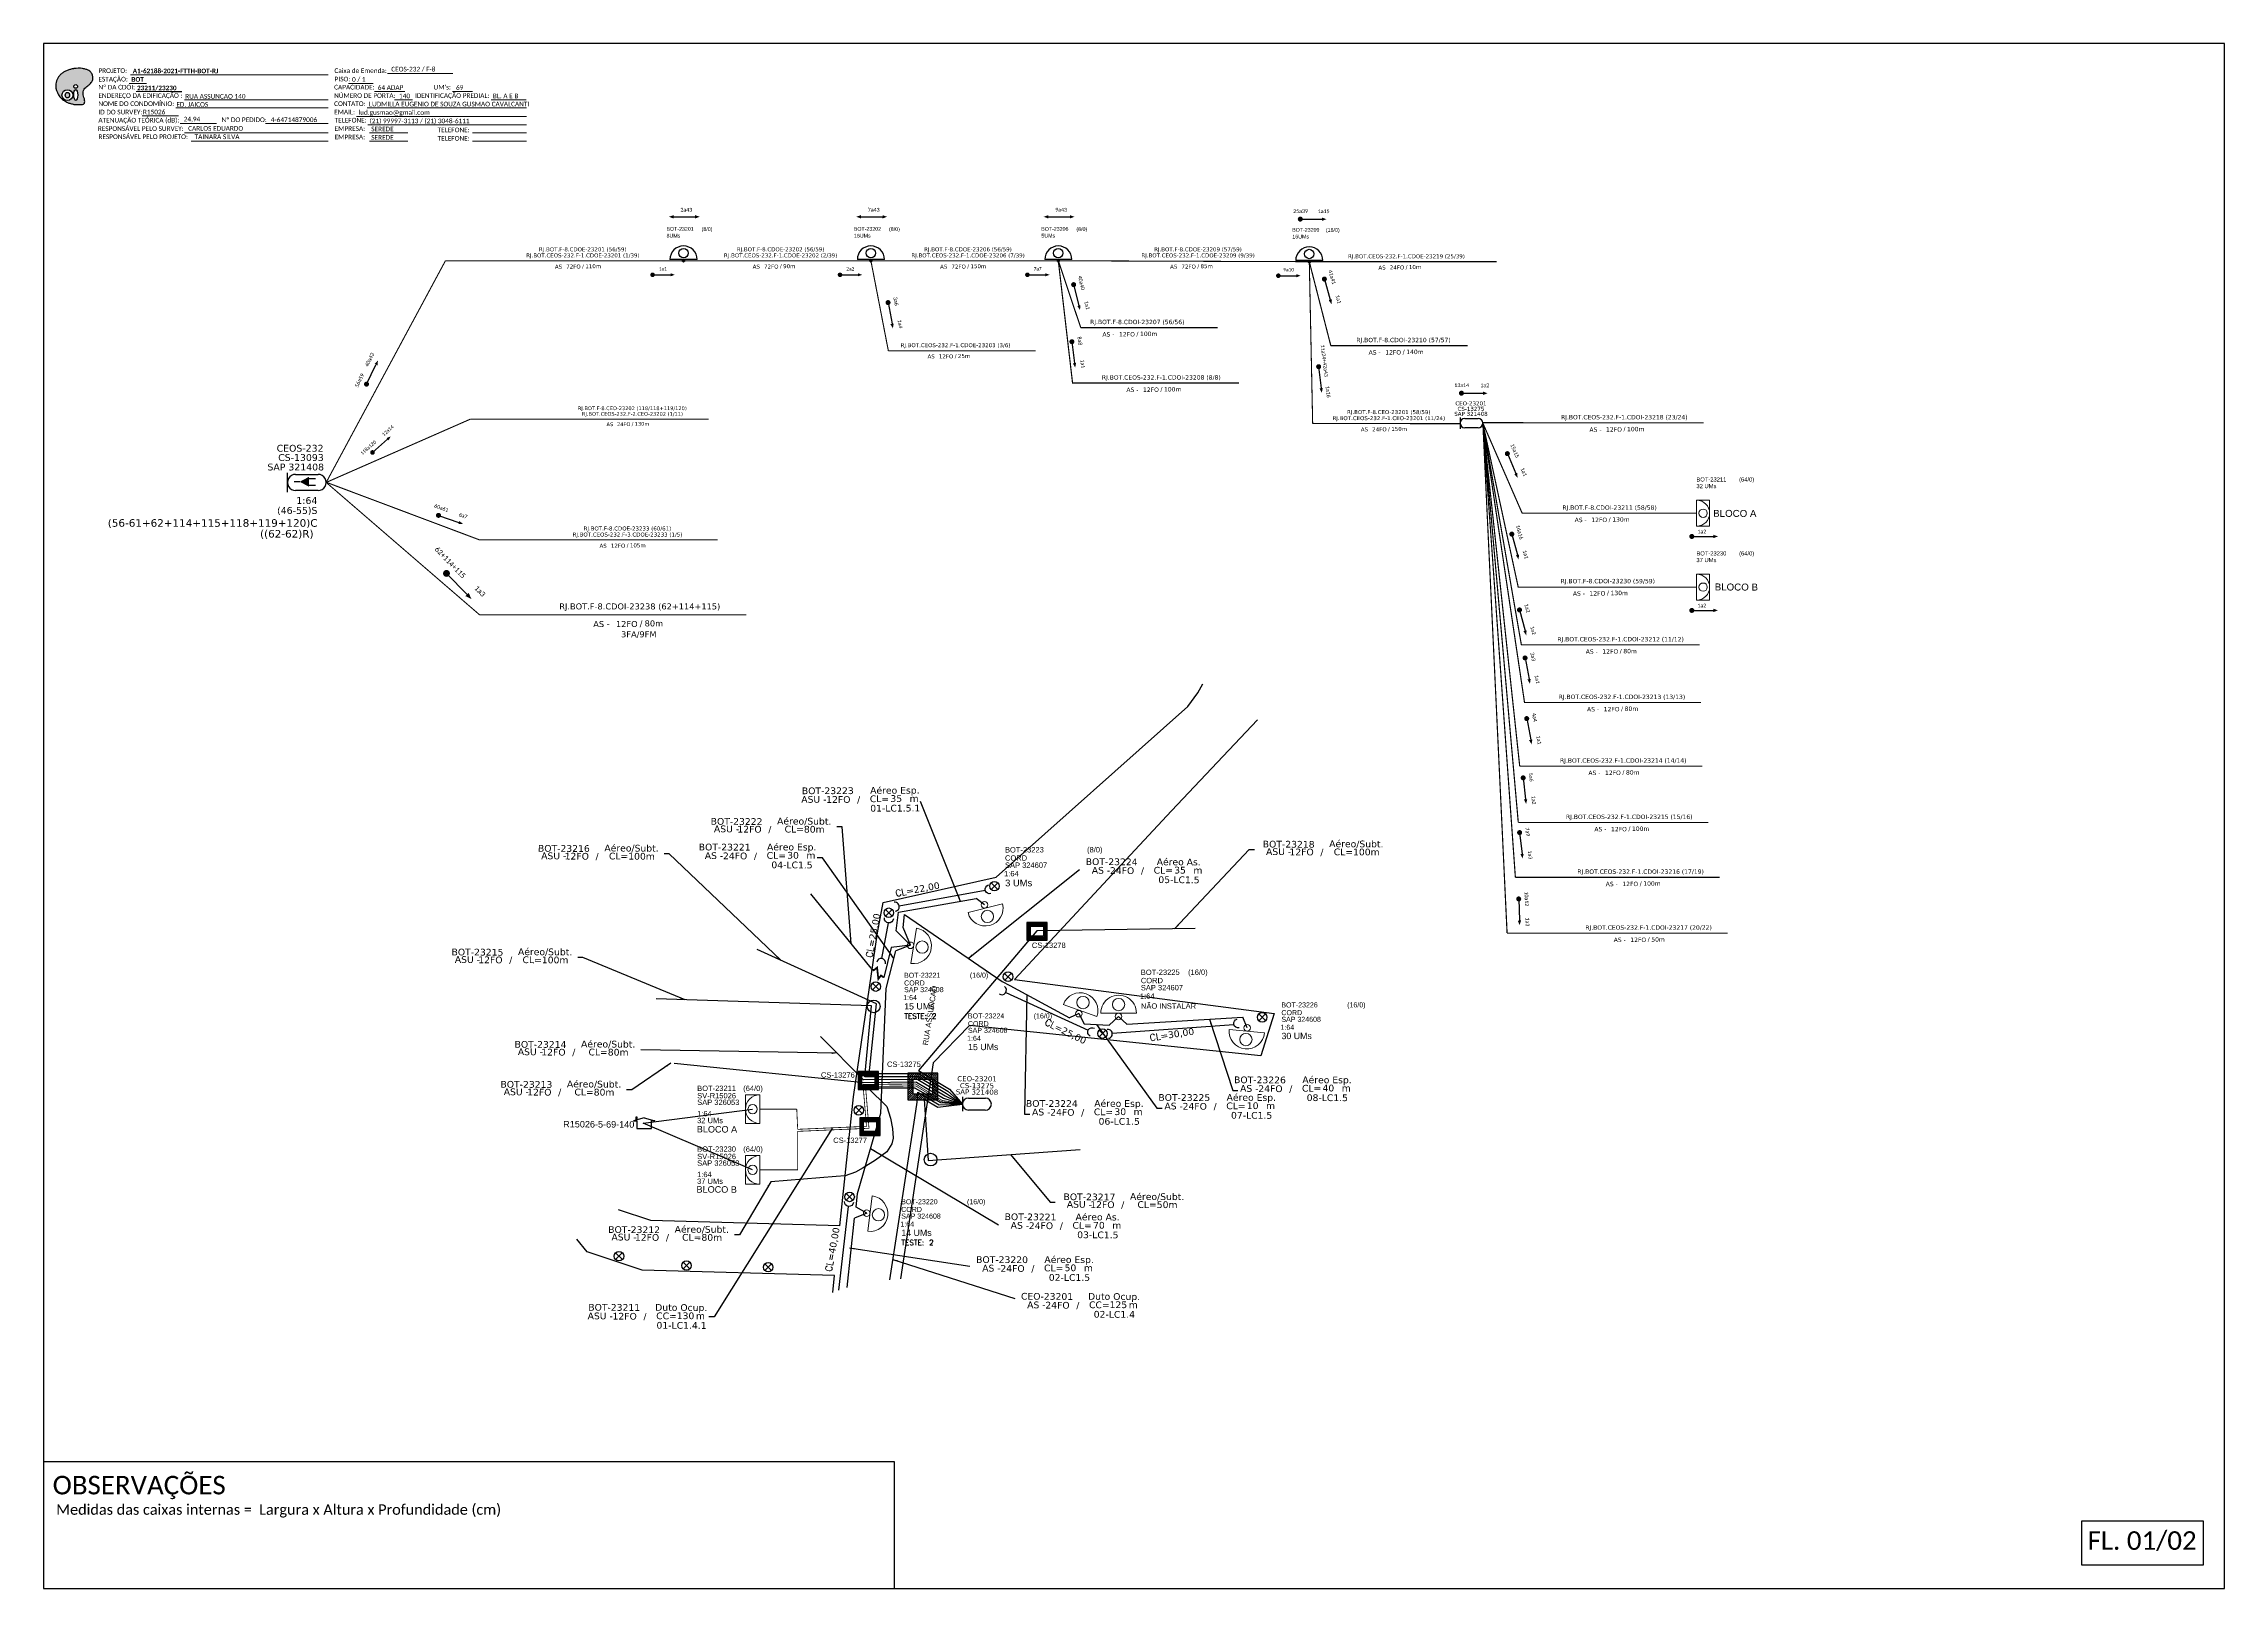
# Model space of a CAD drawing. Extents: x -89 to 749, y 35 to 1299.
# Drawn here: x -89 to 749, y 705 to 1299 of the extents above; entities that cross this region are included whole.
import ezdxf
from ezdxf.enums import TextEntityAlignment as Align

# ---------------------------------------------------------------- set-up
doc = ezdxf.new("R2010")
doc.units = 0
for name, color, linetype in [('10.1-Caixas Subterrâneas', 5, 'Continuous'), ('20.4-CEOS', 1, 'Continuous'), ('20.5-CEO', 1, 'Continuous'), ('CAP a instalar', 1, 'Continuous'), ('CD a instalar', 1, 'Continuous'), ('label_cabos', 7, 'Continuous'), ('Legenda', 1, 'Continuous'), ('locais', 7, 'Continuous'), ('QUADRA', 7, 'Continuous'), ('SETA', 7, 'Continuous'), ('Subida Lateral', 5, 'Continuous'), ('Surveys Casinhas', 7, 'Continuous'), ('surveys legendas', 7, 'Continuous'), ('texto', 255, 'Continuous')]:
    doc.layers.add(name, color=color, linetype=linetype)
for name, color, linetype, lineweight in [("20.0-LEGENDA DOS CDO'S", 1, 'Continuous', 0), ('20.1-CDO_INTERIOR', 1, 'Continuous', 0), ('20.2-CDO_POSTE', 1, 'Continuous', 5), ('20.6-CORDOALHA_SUPORTE', 7, 'Continuous', 25), ('40.1-ETIQUETAS', 1, 'Continuous', 20), ('CORDOALHA_SUPORTE', 7, 'Continuous', 25)]:
    doc.layers.add(name, color=color, linetype=linetype, lineweight=lineweight)
doc.layers.add('DROP DE CLIENTE', color=140, linetype='Continuous', plot=False)
doc.layers.add('EXTRA', color=50, linetype='Continuous', plot=False)
doc.styles.add('ARIAL', font='arial.ttf')
doc.styles.add('DIGICADE', font='arial.ttf')
doc.styles.add('MtXpl_Calibri', font='calibri.ttf')
doc.styles.add('ROMANS', font='romans')
doc.styles.add('siredit', font='verdana.ttf')
doc.styles.get("Standard").update_dxf_attribs({"font": 'arial.ttf'})
doc.styles.add('WMF-Calibri0', font='calibri.ttf')
doc.styles.add('WMF-Calibri1', font='calibrib.ttf')
doc.linetypes.add('FENCELINE1', pattern='A,0.25,-0.1,[133,ltypeshp.shx,S=0.1,R=0,X=-0.1,Y=0],-0.1,1', length=1.45)
doc.dimstyles.new('CC', dxfattribs={"dimtxt": 1, "dimasz": 2, "dimexe": 0.18, "dimexo": 0.0625, "dimgap": 0.09, "dimtad": 0, "dimdec": 0, "dimrnd": 1, "dimzin": 0, "dimdsep": 46, "dimtxsty": 'siredit', "dimblk": 'NONE', "dimcen": 0, "dimse1": 1, "dimse2": 1, "dimsd1": 1, "dimsd2": 1, "dimclrt": 7, "dimadec": 0, "dimazin": 0, "dimtfac": 1, "dimtdec": 0, "dimtofl": 0, "dimtmove": 0, "dimatfit": 3, "dimfxl": 0, "dimtolj": 1, "dimtzin": 0, "dimarcsym": 0})

# ---------------------------------------------------------------- blocks, each defined once
blk = doc.blocks.new('OI')
h = blk.add_hatch(color=40)
edge = h.paths.add_edge_path()
edge.add_spline(control_points=[(4.35, -0.67), (3.92, -0.99), (3.26, -1.5), (2.81, -2.59), (2.9, -3.5), (3.06, -4.27), (3.31, -4.85), (3.37, -5.39), (3.4, -5.88), (3.2, -6.4), (2.54, -6.61), (1.65, -6.63), (0.55, -6.67), (-0.56, -6.42), (-1.61, -6.14), (-2.77, -5.61), (-3.92, -4.77), (-4.89, -3.7), (-5.34, -2.65), (-5.6, -1.94), (-5.85, -0.96), (-5.71, 0.47), (-5.1, 2.02), (-4.14, 3.02), (-3.3, 3.61), (-2.37, 4.16), (-1.36, 4.44), (-0.56, 4.7), (0.79, 4.85), (2.24, 4.97), (3.79, 4.57), (4.67, 4.21), (5.44, 3.65), (5.76, 2.99), (6.03, 2.21), (6.01, 1.46), (5.72, 0.64), (5.31, 0.08), (4.88, -0.38), (4.51, -0.55), (4.35, -0.67)], knot_values=[0, 0, 0, 0, 1.60434, 2.417191, 3.427595, 4.282808, 4.776746, 5.304182, 5.888771, 6.258406, 6.858137, 7.79129, 8.986195, 10.124242, 11.187857, 12.242908, 13.953784, 15.414161, 16.515391, 17.349188, 17.675853, 19.552021, 21.515531, 22.568638, 23.63245, 24.621084, 25.782718, 26.745347, 27.142653, 29.870543, 31.004649, 31.921532, 32.709589, 33.801391, 34.042471, 35.192333, 35.971461, 36.628871, 37.254359, 37.836911, 37.836911, 37.836911, 37.836911], degree=3, periodic=0)
h.paths.add_polyline_path([(1.13, -0.87, -1), (-0.04, -0.87, -1)], flags=16)
edge = h.paths.add_edge_path(flags=16)
edge.add_ellipse((0.56, -3.59), major_axis=(-0.02, 1.71), ratio=0.361305, start_angle=0, end_angle=360)
h.paths.add_polyline_path([(-0.36, -3.62, -1), (-3.8, -3.62, -1)], flags=16)
edge = h.paths.add_edge_path(flags=0)
edge.add_ellipse((-2.08, -3.62), major_axis=(0, 0.885), ratio=0.758294, start_angle=0, end_angle=360)
at = {"color": 40}
for centre, radius in [((-2.08, -3.62), 1.72), ((0.54, -0.87), 0.587)]:
    blk.add_circle(centre, radius, dxfattribs=at)
blk.add_ellipse((-2.08, -3.62), major_axis=(0, 0.885), ratio=0.758294, start_param=-3.141592653589792, end_param=3.141592653589792, dxfattribs=at)
blk.add_ellipse((0.56, -3.59), major_axis=(-0.02, 1.71), ratio=0.361305, dxfattribs=at)
at = {"color": 40, "start_tangent": (-0.800898, -0.598801), "end_tangent": (-0.800898, -0.598801)}
blk.add_spline([(4.35, -0.67), (3.2, -1.78), (2.9, -2.54), (2.92, -3.55), (3.12, -4.38), (3.28, -4.85), (3.37, -5.37), (3.35, -5.95), (3.2, -6.29), (2.66, -6.55), (1.73, -6.63), (0.54, -6.62), (-0.58, -6.41), (-1.6, -6.11), (-2.56, -5.67), (-3.95, -4.67), (-4.89, -3.56), (-5.37, -2.56), (-5.64, -1.78), (-5.72, -1.46), (-5.63, 0.42), (-4.84, 2.22), (-4.13, 2.99), (-3.27, 3.62), (-2.4, 4.09), (-1.3, 4.47), (-0.37, 4.72), (0.02, 4.77), (2.75, 4.8), (3.85, 4.53), (4.69, 4.16), (5.31, 3.68), (5.85, 2.73), (5.93, 2.5), (5.94, 1.35), (5.67, 0.62), (5.29, 0.08), (4.84, -0.36), (4.35, -0.67)], degree=3, dxfattribs=at)
blk = doc.blocks.new('CARIMBO')
at = {"color": 7, "lineweight": 0}
for points in [[(134.48, -16.3), (159.61, -16.3)], [(35.15, -20.06), (41.7, -20.06)], [(35.66, -16.79), (111.64, -16.79)], [(37.81, -23.14), (51.75, -23.14)], [(119.43, -20.02), (128.92, -20.02)], [(129.48, -23.14), (141.1, -23.14)], [(159.42, -23.14), (167.09, -23.14)], [(40.13, -32.55), (54.07, -32.55)], [(52.97, -29.48), (111.64, -29.48)], [(56.38, -26.37), (111.64, -26.37)], [(122.56, -32.72), (187.83, -32.72)], [(126.6, -29.48), (187.83, -29.48)], [(137.07, -26.37), (144.01, -26.37)], [(174.24, -26.37), (187.8, -26.37)], [(54.67, -35.52), (68.61, -35.52)], [(56.38, -39.07), (111.64, -39.07)], [(126.84, -35.96), (187.83, -35.96)], [(127.45, -39.07), (142.25, -39.07)], [(167.06, -39.07), (187.83, -39.07)], [(58.87, -42.31), (111.64, -42.31)], [(127.45, -42.31), (142.25, -42.31)], [(167.06, -42.31), (187.83, -42.31)]]:
    blk.add_lwpolyline(points, dxfattribs=at)
at = {"color": 7, "xscale": 1.213923925163967, "yscale": 1.213923925163967, "zscale": 1.213923925163967, "rotation": 0.1532896023949059}
blk.add_blockref('OI', (13.86, -20.16), dxfattribs=at)
at = {"color": 7, "lineweight": 0, "style": 'WMF-Calibri0'}
for s, height, p in [('PROJETO:', 1.793, (23.26, -16.04)), ('Caixa de Emenda:', 1.7927, (114.02, -16.04)), ('ESTAÇÃO:', 1.793, (23.26, -19.32)), ('ENDEREÇO DA EDIFICAÇÃO :', 1.7927, (23.26, -25.63)), ('Nº DA CDOI:', 1.7927, (23.26, -22.39)), ('CAPACIDADE:', 1.7927, (113.91, -22.39)), ('NÚMERO DE PORTA:', 1.7927, (113.91, -25.63)), ('PISO:', 1.793, (114.09, -19.28)), ('IDENTIFICAÇÃO PREDIAL:', 1.7927, (144.99, -25.63)), ("UM's:", 1.793, (152.15, -22.39)), ('ATENUAÇÃO TEÓRICA (dB):', 1.7927, (23.26, -35.09)), ('NOME DO CONDOMÍNIO:', 1.7927, (23.26, -28.74)), ('ID DO SURVEY:', 1.7927, (23.26, -31.97)), ('CONTATO:', 1.793, (113.91, -28.74)), ('EMAIL:', 1.793, (113.91, -31.97)), ('TELEFONE:', 1.793, (114.09, -35.09)), ('RESPONSÁVEL PELO SURVEY:', 1.7927, (23.02, -38.32)), ('RESPONSÁVEL PELO PROJETO:', 1.7927, (23.26, -41.44)), ('EMPRESA:', 1.793, (114.09, -38.32)), ('EMPRESA:', 1.793, (114.09, -41.56)), ('TELEFONE:', 1.793, (153.7, -38.83)), ('TELEFONE:', 1.793, (153.7, -42.06))]:
    blk.add_text(s, height=height, dxfattribs=at).set_placement(p)
at = {"color": 7, "lineweight": 0, "flags": 8}
for tag, p, style in [('PROJ', (36.46, -16.13), 'WMF-Calibri1'), ('CEOS-XX', (135.87, -15.46), 'WMF-Calibri0'), ('EST', (35.94, -19.41), 'WMF-Calibri1'), ('LOGRADOURO', (56.65, -25.91), 'WMF-Calibri0'), ('PISO_PTR', (120.78, -19.42), 'WMF-Calibri0'), ('CAPAC.', (130.66, -22.52), 'WMF-Calibri0'), ('N°', (138.85, -25.77), 'WMF-Calibri0'), ("UC'S", (160.78, -22.54), 'WMF-Calibri0'), ('N°PREDIO', (174.94, -25.77), 'WMF-Calibri0'), ('_ID_', (40.39, -31.94), 'WMF-Calibri0'), ('NOME_DO_COND.', (53.23, -29.02), 'WMF-Calibri0'), ('O_POTEN', (56.06, -34.68), 'WMF-Calibri0'), ('EMAIL', (123.26, -32.12), 'WMF-Calibri0'), ('NOME_DO_CONTATO', (127.3, -28.89), 'WMF-Calibri0'), ('RES_SURVEY', (57.78, -38.23), 'WMF-Calibri0'), ('RES_PROJ', (60.27, -41.47), 'WMF-Calibri0'), ('TELEFONE', (127.55, -35.36), 'WMF-Calibri0'), ('EMP_RESP_SURVEY', (128.16, -38.47), 'WMF-Calibri0'), ('EMP_RESP_PROJ', (128.16, -41.71), 'WMF-Calibri0'), ('CONT_RESP_SURVEY', (167.76, -38.47), 'WMF-Calibri0'), ('CONT_RESP_PROJ', (167.76, -41.71), 'WMF-Calibri0')]:
    blk.add_attdef(tag, p, '', height=1.79, dxfattribs=dict(at, style=style))
at = {"color": 7, "lineweight": 0, "style": 'WMF-Calibri1', "flags": 8}
blk.add_attdef("N° CDO'S", text='', height=1.79, dxfattribs=at).set_placement((44.78, -22.68), align=Align.CENTER)
blk = doc.blocks.new('CDOE-TEXTO PADRÃO')
at = {"layer": "20.0-LEGENDA DOS CDO'S", "color": 0, "style": 'ARIAL'}
for tag, p in [('CDO_N', (0.49, 7.39)), ('SAP', (0.51, 1.67)), ('CORDOALHA', (0.5, 4.33)), ('SPLITER_1', (0.59, -0.91)), ('(XX-XX_F)S', (0.54, -8.29)), ('(XX-XX_L)S', (0.55, -10.83)), ('SPLITER_2', (0.6, -3.55)), ('UMS', (0.55, -13.15))]:
    blk.add_attdef(tag, p, '', height=1.7, rotation=0.11799, dxfattribs=at)
blk.add_attdef('FIBRAS_UTILIZADAS', text='', height=1.7, rotation=0.11799, dxfattribs=at).set_placement((19.77, 7.43), align=Align.CENTER)
blk = doc.blocks.new('SETA1')
at = {"const_width": 1.1}
blk.add_lwpolyline([(-5.28, 0, 1), (-4.18, 0, 1)], format="xyb", close=True, dxfattribs=at)
at = {"layer": 'SETA'}
blk.add_lwpolyline([(-4.73, 0), (4.73, 0)], dxfattribs=at)
blk.add_solid([(4.73, 0.73), (6.74, 0), (4.73, -0.73)], dxfattribs=at)
blk = doc.blocks.new('ETIQUETA_RS5F')
at = {"layer": '40.1-ETIQUETAS', "color": 0, "style": 'siredit'}
blk.add_text('/', height=1.5, dxfattribs=at).set_placement((1.58, -1.95), align=Align.MIDDLE_RIGHT)
for tag, p in [('ETIQUETA_R_SECUNDARIA', (1.21, 2.1)), ('ETIQUETA_R_PRIMARIA', (1.21, 4.1)), ('F_ATIVAS/F_MORTAS', (1.14, -4.24))]:
    blk.add_attdef(tag, text='', height=1.5, dxfattribs=at).set_placement(p, align=Align.MIDDLE_CENTER)
for tag, p in [('TIPO_CABO', (-6.58, -2.12)), ('CAP_CABO', (0.4, -2.09))]:
    blk.add_attdef(tag, text='', height=1.5, dxfattribs=at).set_placement(p, align=Align.MIDDLE_RIGHT)
for tag, p in [('FUSÃO_1', (0.85, -8.39)), ('FUSÃO_2', (0.85, -10.6)), ('FUSÃO_3', (0.85, -12.93)), ('FUSÃO_4', (0.85, -15.14)), ('FUSÃO_5', (0.85, -17.16))]:
    blk.add_attdef(tag, text='', height=1.5, dxfattribs=at).set_placement(p, align=Align.CENTER)
blk.add_attdef('METROS', text='', height=1.5, dxfattribs=at).set_placement((2.14, -1.95), align=Align.MIDDLE_LEFT)
blk = doc.blocks.new('CDOI_INT')
at = {"layer": '20.1-CDO_INTERIOR', "color": 0, "lineweight": 18}
blk.add_lwpolyline([(4.25, -4.25), (4.25, 4.25), (0, 4.25), (0, -4.25)], close=True, dxfattribs=at)
blk.add_circle((2.12, 0), 1.36, dxfattribs=at)
blk.add_arc((0, 0), 4.25, 270, 90, dxfattribs=at)
at = {"layer": "20.0-LEGENDA DOS CDO'S", "color": 0, "style": 'ARIAL'}
for tag, p in [('SAP', (-0.08, 6.23)), ('CDO_N', (-0.08, 10.38)), ('SURVEY', (-0.08, 8.2)), ('SPLITER_1', (21.18, 10.38)), ('SPLITER_2', (21.19, 8.68)), ('1:XX', (5.94, -2.22)), ('UMS', (5.94, -4.24))]:
    blk.add_attdef(tag, p, '', height=1.36, dxfattribs=at)
blk.add_attdef('FIBRAS_UTILIZADAS', text='', height=1.36, dxfattribs=at).set_placement((15.34, 10.38), align=Align.CENTER)
blk = doc.blocks.new('*X58')
at = {"color": 0, "linetype": 'Continuous'}
for p, q in [((-1.25, 0.34099), (-0.49099, 1.1)), ((-1.25, 0.517767), (-0.667767, 1.1)), ((-1.25, 0.694544), (-0.844544, 1.1)), ((-1.25, 0.87132), (-1.02132, 1.1)), ((-1.25, 1.048097), (-1.198097, 1.1)), ((-1.25, 0.164214), (-0.8035, 0.610714)), ((-1.25, -0.012563), (-0.8035, 0.433937)), ((-1.25, -0.18934), (-0.8035, 0.25716)), ((-1.25, -0.366117), (-0.8035, 0.080383)), ((-0.789214, 0.625), (-0.314214, 1.1)), ((-0.612437, 0.625), (-0.137437, 1.1)), ((-0.43566, 0.625), (0.03934, 1.1)), ((-0.258883, 0.625), (0.216117, 1.1)), ((-0.082107, 0.625), (0.392893, 1.1)), ((0.09467, 0.625), (0.56967, 1.1)), ((0.271447, 0.625), (0.746447, 1.1)), ((0.448223, 0.625), (0.923223, 1.1)), ((0.625, 0.625), (1.1, 1.1)), ((0.801777, 0.625), (1.25, 1.073223)), ((0.8035, 0.449947), (1.25, 0.896447)), ((0.8035, 0.27317), (1.25, 0.71967)), ((0.8035, 0.096393), (1.25, 0.542893)), ((0.8035, -0.080383), (1.25, 0.366117)), ((0.8035, -0.25716), (1.25, 0.18934)), ((0.8035, -0.433937), (1.25, 0.012563)), ((-1.25, -0.542893), (-0.8035, -0.096393)), ((-1.25, -0.71967), (-0.8035, -0.27317)), ((-1.25, -0.896447), (-0.8035, -0.449947)), ((-1.25, -1.073223), (-0.801777, -0.625)), ((-1.1, -1.1), (-0.625, -0.625)), ((-0.923223, -1.1), (-0.448223, -0.625)), ((-0.746447, -1.1), (-0.271447, -0.625)), ((-0.56967, -1.1), (-0.09467, -0.625)), ((-0.392893, -1.1), (0.082107, -0.625)), ((-0.216117, -1.1), (0.258883, -0.625)), ((-0.03934, -1.1), (0.43566, -0.625)), ((0.137437, -1.1), (0.612437, -0.625)), ((0.314214, -1.1), (0.789214, -0.625)), ((0.49099, -1.1), (1.25, -0.34099)), ((0.667767, -1.1), (1.25, -0.517767)), ((0.8035, -0.610714), (1.25, -0.164214)), ((0.844544, -1.1), (1.25, -0.694544)), ((1.02132, -1.1), (1.25, -0.87132)), ((1.198097, -1.1), (1.25, -1.048097))]:
    blk.add_line(p, q, dxfattribs=at)
blk = doc.blocks.new('MANHOLE_MQ')
at = {"color": 0, "linetype": 'Continuous'}
for p, q in [((0.00000623, 0.00000569), (-0.00000627, 0.00000569)), ((-0.00000627, 0.00000569), (-0.00000627, -0.00000531)), ((-0.00000404, 0.00000331), (0.00000399, 0.00000331)), ((-0.00000404, -0.00000294), (-0.00000404, 0.00000331)), ((0.00000399, 0.00000331), (0.00000399, -0.00000294)), ((0.00000623, -0.00000531), (0.00000623, 0.00000569)), ((-0.00000627, -0.00000531), (0.00000623, -0.00000531)), ((0.00000399, -0.00000294), (-0.00000404, -0.00000294)), ((0.00000399, -0.00000294), (0.00000399, -0.00000294))]:
    blk.add_line(p, q, dxfattribs=at)
at = {"color": 0, "linetype": 'Continuous', "xscale": 5e-06, "yscale": 5e-06, "zscale": 1e-05}
blk.add_blockref('*X58', (-0.00000002, 0.00000019), dxfattribs=at)
blk = doc.blocks.new('*U77')
at = {"color": 0}
blk.add_line((2.14, -0.58), (-2.1, -0.68), dxfattribs=at)
for centre, radius in [((0, 0.38), 0.733), ((0.03, -1.03), 0.393)]:
    blk.add_circle(centre, radius, dxfattribs=at)
blk.add_arc((0.02, -0.63), 2.12, 1.3782, 181.3782, dxfattribs=at)
blk = doc.blocks.new('Inst CDOE-8 CAIXA DIST OPT CDOE 48F_8D C_SPL OPTAP')
at = {"layer": "20.0-LEGENDA DOS CDO'S", "color": 0}
for tag, p, style, flags in [('ID_ATIVIDADE', (0.12, 6.47), 'ARIAL', 3), ('FATOR', (7.92, 6.47), 'ARIAL', 1), ('QTDE', (0.23, -0.97), 'DIGICADE', 3)]:
    blk.add_attdef(tag, p, '', height=0.8, rotation=0.118, dxfattribs=dict(at, style=style, flags=flags))
at = {"layer": "20.0-LEGENDA DOS CDO'S", "color": 0, "style": 'ARIAL'}
for tag, p, height in [('SAP', (0.12, 2.96), 0.8), ('CORDOALHA', (0.12, 4.02), 0.8), ('FID', (0.12, 5.25), 0.8), ('FIBRAS_UTILIZADAS', (2.38, 5.26), 0.8), ('1:XX', (-0.01, 1.7), 0.8), ('UMS', (0.14, 0.22), 1)]:
    blk.add_attdef(tag, p, '', height=height, rotation=0.118, dxfattribs=at)
blk = doc.blocks.new('Inst CDOE-16 CAIXA DIST OPT CDOE 48F_16D C_SPL_2_1_8')
at = {"layer": "20.0-LEGENDA DOS CDO'S", "color": 0}
for tag, p, style, flags in [('ID_ATIVIDADE', (0.12, 6.47), 'ARIAL', 3), ('FATOR', (7.92, 6.47), 'ARIAL', 1), ('QTDE', (0.1, -1.17), 'DIGICADE', 3)]:
    blk.add_attdef(tag, p, '', height=0.8, rotation=0.118, dxfattribs=dict(at, style=style, flags=flags))
at = {"layer": "20.0-LEGENDA DOS CDO'S", "color": 0, "style": 'ARIAL'}
for tag, p, height in [('SAP', (0.12, 2.96), 0.8), ('CORDOALHA', (0.12, 4.02), 0.8), ('FID', (0.12, 5.25), 0.8), ('1:XX', (-0.01, 1.7), 0.8), ('UMS', (0.14, 0.22), 1)]:
    blk.add_attdef(tag, p, '', height=height, rotation=0.118, dxfattribs=at)
blk.add_attdef('FIBRAS_UTILIZADAS', text='', height=0.8, rotation=0.118, dxfattribs=at).set_placement((8.08, 5.26), align=Align.CENTER)
blk = doc.blocks.new('Teste  FTTH')
at = {"color": 0, "lineweight": 0, "style": 'ROMANS'}
for tag, p in [('TESTE', (-2.3, -0.29)), ('QTDE', (0.21, -0.29))]:
    blk.add_attdef(tag, p, '', height=0.48, dxfattribs=at)
for tag, p, flags in [('FID', (-2.23, -1.25), 1), ('FATOR', (-2.23, -2.03), 3), ('ID_ATIVIDADE', (-2.23, -2.72), 3)]:
    blk.add_attdef(tag, p, '', height=0.48, dxfattribs=dict(at, flags=flags))
blk = doc.blocks.new('Inst CORD BENZINAL 4.55MM 3F (sem recursos)')
at = {"layer": '20.6-CORDOALHA_SUPORTE', "color": 0, "lineweight": 0, "style": 'ROMANS'}
blk.add_attdef('LANCE', text='', height=1, dxfattribs=at).set_placement((-0.54, -2.21), align=Align.RIGHT)
at = {"layer": '20.6-CORDOALHA_SUPORTE', "color": 0, "style": 'siredit'}
blk.add_attdef('QTDE', (-0.54, -2.21), '', height=1, rotation=359.69, dxfattribs=at)
at = {"layer": '20.6-CORDOALHA_SUPORTE', "color": 0, "lineweight": 0, "style": 'ROMANS'}
for tag, p, flags in [('ID_ATIVIDADE', (-5.2, -6.67), 3), ('FATOR', (-5.2, -4.44), 3), ('FID', (-5.2, -8.9), 1)]:
    blk.add_attdef(tag, p, '', height=1, dxfattribs=dict(at, flags=flags))
blk = doc.blocks.new('Inst CDOI-64')
at = {"layer": '20.1-CDO_INTERIOR', "color": 1, "lineweight": 18}
blk.add_lwpolyline([(-2.12, -2.13), (-2.12, 2.12), (0, 2.12), (0.01, -2.13)], close=True, dxfattribs=at)
blk.add_circle((-1.06, 0), 0.68, dxfattribs=at)
blk.add_arc((0.01, 0), 2.13, 90.0276, 270.0276, dxfattribs=at)
at = {"layer": "20.0-LEGENDA DOS CDO'S", "style": 'ARIAL'}
for tag, p, rotation in [('FID', (-9.3, 2.69), 0.118), ('SAP', (-9.3, 0.61), 359.9724), ('SURVEY', (-9.3, 1.6), 359.9724), ('1:XX', (-9.31, -1.08), 359.9724), ('UMS', (-9.31, -2.09), 359.9724)]:
    blk.add_attdef(tag, p, '', height=0.8, rotation=rotation, dxfattribs=at)
at = {"layer": "20.0-LEGENDA DOS CDO'S"}
for tag, p, style, flags in [('ID_ATIVIDADE', (-9.3, 3.78), 'ARIAL', 3), ('FATOR', (-1.5, 3.78), 'ARIAL', 1), ('QTDE', (-9.18, -3.66), 'DIGICADE', 3)]:
    blk.add_attdef(tag, p, '', height=0.8, rotation=0.118, dxfattribs=dict(at, style=style, flags=flags))
at = {"layer": "20.0-LEGENDA DOS CDO'S", "style": 'ARIAL'}
blk.add_attdef('FIBRAS_UTILIZADAS', text='', height=0.8, rotation=359.9724, dxfattribs=at).set_placement((-0.99, 2.69), align=Align.CENTER)
blk = doc.blocks.new('LEGENDA DOS CABOS')
at = {"layer": 'EXTRA', "color": 0, "style": 'siredit'}
for tag, p in [('ID', (4.6, 0.97)), ('XX', (9.03, 0.97))]:
    blk.add_attdef(tag, text='', height=0.48, rotation=359.69, dxfattribs=at).set_placement(p, align=Align.MIDDLE_CENTER)
at = {"layer": 'Legenda', "color": 0, "style": 'siredit'}
for tag, p in [('TIPO_CABO', (1.31, 0)), ('CABO', (4.69, -0.05)), ('/', (6.81, -0.05)), ('METROS', (10.03, -0.05))]:
    blk.add_attdef(tag, text='', height=0.8, rotation=359.69, dxfattribs=at).set_placement(p, align=Align.MIDDLE_CENTER)
blk = doc.blocks.new('_None')
blk = doc.blocks.new('CDOE_CT_POSTE')
at = {"layer": "20.0-LEGENDA DOS CDO'S", "color": 0, "style": 'ARIAL'}
for tag, p in [('CDO_N', (0.12, 5.25)), ('CORDOALHA', (0.12, 4.02)), ('SAP', (0.12, 2.96)), ('1:XX', (0.14, 1.23)), ('UMS', (0.14, 0.22))]:
    blk.add_attdef(tag, p, '', height=0.68, rotation=0.118, dxfattribs=at)
blk.add_attdef('FIBRAS_UTILIZADAS', text='', height=0.68, rotation=0.118, dxfattribs=at).set_placement((7.83, 5.26), align=Align.CENTER)
blk = doc.blocks.new('Inst CB ESP CFOA-SM-AS-80-TS-24')
at = {"layer": 'label_cabos', "color": 0, "style": 'siredit'}
for tag, flags, p in [('ID_ATIVIDADE', 3, (1.31, 2.67)), ('FATOR', 1, (11.56, 2.55))]:
    blk.add_attdef(tag, text='', height=1, rotation=359.69, dxfattribs=dict(at, flags=flags)).set_placement(p, align=Align.MIDDLE_CENTER)
for tag, p in [('TIPO_CABO', (1.76, 0)), ('DESTINO_CABO', (3.13, 1.26)), ('CABO', (4.69, -0.05)), ('/', (7.71, -0.05)), ('LANCE', (10.81, 0)), ('TIPO_CABO', (13.11, 1.24)), ('UND', (15.96, 0)), ('FID', (13.15, -1.41))]:
    blk.add_attdef(tag, text='', height=1, rotation=359.69, dxfattribs=at).set_placement(p, align=Align.MIDDLE_CENTER)
blk.add_attdef('QTDE', (12.43, -0.47), '', height=1, rotation=359.69, dxfattribs=at)
blk = doc.blocks.new('Inst CB AS CFOA-SM-AS-80-TS-24')
at = {"layer": 'label_cabos', "color": 0, "style": 'siredit'}
for tag, flags, p in [('ID_ATIVIDADE', 3, (1.31, 2.67)), ('FATOR', 1, (11.56, 2.55))]:
    blk.add_attdef(tag, text='', height=1, rotation=359.69, dxfattribs=dict(at, flags=flags)).set_placement(p, align=Align.MIDDLE_CENTER)
for tag, p in [('TIPO_CABO', (1.76, 0)), ('DESTINO_CABO', (3.13, 1.26)), ('CABO', (4.69, -0.05)), ('/', (7.71, -0.05)), ('LANCE', (10.81, 0)), ('TIPO_CABO', (13.11, 1.24)), ('UND', (15.96, 0)), ('FID', (13.15, -1.41))]:
    blk.add_attdef(tag, text='', height=1, rotation=359.69, dxfattribs=at).set_placement(p, align=Align.MIDDLE_CENTER)
blk.add_attdef('QTDE', (12.43, -0.47), '', height=1, rotation=359.69, dxfattribs=at)
blk = doc.blocks.new('Inst CB ESP CFOA-SM-ASU-120-S-12')
at = {"layer": 'label_cabos', "color": 0, "style": 'siredit'}
for tag, flags, p in [('ID_ATIVIDADE', 3, (1.31, 2.67)), ('FATOR', 1, (11.56, 2.55))]:
    blk.add_attdef(tag, text='', height=1, rotation=359.69, dxfattribs=dict(at, flags=flags)).set_placement(p, align=Align.MIDDLE_CENTER)
for tag, p in [('TIPO_CABO', (1.26, 0)), ('DESTINO_CABO', (3.13, 1.26)), ('CABO', (4.69, -0.05)), ('/', (7.71, -0.05)), ('LANCE', (10.81, 0)), ('TIPO_CABO', (13.11, 1.24)), ('UND', (15.96, 0)), ('FID', (13.15, -1.41))]:
    blk.add_attdef(tag, text='', height=1, rotation=359.69, dxfattribs=at).set_placement(p, align=Align.MIDDLE_CENTER)
blk.add_attdef('QTDE', (12.43, -0.47), '', height=1, rotation=359.69, dxfattribs=at)
blk = doc.blocks.new('Inst CB DT OCUP CFOA-SM-AS-80-TS-24')
at = {"layer": 'label_cabos', "color": 0, "style": 'siredit'}
for tag, flags, p in [('ID_ATIVIDADE', 3, (1.31, 2.67)), ('FATOR', 1, (11.56, 2.55))]:
    blk.add_attdef(tag, text='', height=1, rotation=359.69, dxfattribs=dict(at, flags=flags)).set_placement(p, align=Align.MIDDLE_CENTER)
for tag, p in [('TIPO_CABO', (1.76, 0)), ('DESTINO_CABO', (3.13, 1.26)), ('CABO', (4.69, -0.05)), ('/', (7.71, -0.05)), ('LANCE', (10.91, 0)), ('TIPO_CABO', (13.11, 1.24)), ('UND', (15.96, 0)), ('FID', (13.15, -1.41))]:
    blk.add_attdef(tag, text='', height=1, rotation=359.69, dxfattribs=at).set_placement(p, align=Align.MIDDLE_CENTER)
blk.add_attdef('QTDE', (12.43, -0.47), '', height=1, rotation=359.69, dxfattribs=at)
blk = doc.blocks.new('Inst CB DT OCUP CFOA-SM-ASU-120-S-12')
at = {"layer": 'label_cabos', "color": 0, "style": 'siredit'}
for tag, flags, p in [('ID_ATIVIDADE', 3, (1.31, 2.67)), ('FATOR', 1, (11.56, 2.55))]:
    blk.add_attdef(tag, text='', height=1, rotation=359.69, dxfattribs=dict(at, flags=flags)).set_placement(p, align=Align.MIDDLE_CENTER)
for tag, p in [('TIPO_CABO', (1.26, 0)), ('DESTINO_CABO', (3.13, 1.26)), ('CABO', (4.69, -0.05)), ('/', (7.71, -0.05)), ('LANCE', (10.91, 0)), ('TIPO_CABO', (13.11, 1.24)), ('UND', (15.96, 0)), ('FID', (13.15, -1.41))]:
    blk.add_attdef(tag, text='', height=1, rotation=359.69, dxfattribs=at).set_placement(p, align=Align.MIDDLE_CENTER)
blk.add_attdef('QTDE', (12.43, -0.47), '', height=1, rotation=359.69, dxfattribs=at)

msp = doc.modelspace()

# ---------------------------------------------------------------- linework, layer by layer
for points in [[(-89.32, 705.02), (749.25, 705.02), (749.25, 1299.02), (-89.32, 1299.02), (-89.32, 705.02)], [(-39.76, 1280.63), (-36.12, 1280.63)]]:
    msp.add_lwpolyline(points)
at = {"color": 7, "lineweight": 0}
msp.add_lwpolyline([(-4.01, 1268.26), (20.14, 1268.26)], dxfattribs=at)
at = {"color": 7, "const_width": 0.877}
for points in [[(144.42, 1210.12, 1), (145.3, 1210.12, 1)], [(216.48, 1210.12, 1), (217.36, 1210.12, 1)]]:
    msp.add_lwpolyline(points, format="xyb", close=True, dxfattribs=at)
for points, const_width in [([(288.53, 1210.12, 1), (289.41, 1210.12, 1)], 0.877), ([(385.04, 1209.77, 1), (385.92, 1209.77, 1)], 0.877), ([(543.98, 1109.52, 1), (544.95, 1109.52, 1)], 0.965), ([(543.98, 1081.08, 1), (544.95, 1081.08, 1)], 0.965)]:
    msp.add_lwpolyline(points, format="xyb", close=True, dxfattribs=dict(const_width=const_width))
at = {"color": 4}
for points in [[(141.29, 883.91), (183.3, 889.31)], [(183.3, 865.95), (141.29, 883.91)]]:
    msp.add_lwpolyline(points, dxfattribs=at)
at = {"color": 7}
for points in [[(-89.24, 753.78), (237.71, 753.78)], [(237.71, 753.78), (237.71, 705.02)]]:
    msp.add_lwpolyline(points, dxfattribs=at)
msp.add_lwpolyline([(694.47, 730.96), (741.12, 730.96), (741.12, 713.92), (694.47, 713.92)], close=True)
at = {"layer": '20.4-CEOS', "color": 7}
for p, q in [((4.49, 1126.56), (4.49, 1134.02)), ((7.58, 1133.38), (16.25, 1133.38)), ((16.25, 1127.2), (7.58, 1127.2))]:
    msp.add_line(p, q, dxfattribs=at)
msp.add_lwpolyline([(9.15, 1130.54, 0, 3.81, 0), (12.73, 1130.54, 3.81, 3.81, 0)], format="xyseb", dxfattribs=at)
for points in [[(9.15, 1130.54), (7.07, 1130.54)], [(12.57, 1131.76), (15.21, 1131.76)], [(12.57, 1129.19), (15.21, 1129.19)]]:
    msp.add_lwpolyline(points, dxfattribs=at)
for centre, major_axis, start_param, end_param in [((7.58, 1130.29), (2.19, 2.19), 0.785398, 3.926991), ((16.25, 1130.29), (-2.19, 2.19), 2.356194, 5.497787)]:
    msp.add_ellipse(centre, major_axis=major_axis, ratio=1, start_param=start_param, end_param=end_param, dxfattribs=at)
at = {"layer": '20.5-CEO', "color": 5}
for p, q in [((457.16, 1154.93), (462.28, 1154.93)), ((462.28, 1151.27), (457.16, 1151.27)), ((272.79, 888.89), (266.28, 888.94)), ((266.32, 893.58), (272.83, 893.52))]:
    msp.add_line(p, q, dxfattribs=at)
for points in [[(455.33, 1155.3), (455.33, 1150.9)], [(264.01, 894.08), (263.96, 888.48)]]:
    msp.add_lwpolyline(points, dxfattribs=at)
for centre, radius, start, end in [((457.16, 1153.1), 1.83, 90, 270), ((462.28, 1153.1), 1.83, 270, 90), ((266.3, 891.26), 2.32, 89.51963, 269.51963), ((272.81, 891.21), 2.32, 269.51963, 89.51963)]:
    msp.add_arc(centre, radius, start, end, dxfattribs=at)
at = {"layer": 'CAP a instalar', "color": 7, "linetype": 'FENCELINE1', "ltscale": 7, "const_width": 0.409}
for points in [[(19.34, 1130.29), (65.2, 1215.54)], [(65.2, 1215.54), (156.75, 1215.52)], [(156.75, 1215.52), (228.8, 1215.52)], [(228.8, 1215.52), (235.52, 1180.85)], [(228.8, 1215.52), (300.86, 1215.52)], [(300.86, 1215.52), (397.37, 1215.17)], [(397.37, 1215.17), (398.67, 1152.91)], [(397.37, 1215.17), (469.42, 1215.17)], [(235.52, 1180.85), (292.18, 1180.85)], [(74.86, 1154.66), (19.34, 1130.29)], [(74.86, 1154.66), (166.41, 1154.64)], [(398.67, 1152.91), (455.34, 1152.89)], [(19.34, 1130.29), (78.35, 1079.36), (180.93, 1079.36)], [(78.35, 1108.18), (19.37, 1130.34)], [(78.35, 1108.18), (169.9, 1108.18)]]:
    msp.add_lwpolyline(points, dxfattribs=at)
at = {"layer": 'CAP a instalar', "color": 252, "linetype": 'FENCELINE1', "ltscale": 3}
for points in [[(228.87, 943.45), (205.72, 972.09)], [(353.54, 958.72), (292.64, 957.82), (247.06, 904.14)], [(247.34, 902.84), (228.13, 902.82), (230.92, 929.82), (185.03, 950.69)], [(243.99, 952.3), (236.6, 951.49), (233.79, 939.89), (233.79, 939.89)], [(247.44, 901.72), (226.4, 901.67), (229.08, 929.04), (146.24, 931.71)], [(247.03, 900.67), (226, 900.57), (209.4, 917.18)], [(246.43, 899.73), (226.05, 899.48), (153.2, 906.8)], [(245.83, 897.33), (227.77, 897.37), (234.88, 890.38), (236.32, 885.87), (237.08, 881.89), (237.36, 878.13), (236.84, 875.94), (234.98, 872.85), (230.51, 869.63), (225.84, 866.73), (222.83, 865.07), (218.87, 863.72), (215.5, 863.42), (190.3, 861.38)], [(245.83, 897.33), (255.61, 891.8)], [(246.31, 899.72), (256.71, 893.52)], [(246.88, 900.67), (257.3, 894.45)], [(247.06, 904.14), (258.96, 897.04)], [(247.16, 901.71), (257.86, 895.32)], [(247.27, 902.84), (258.41, 896.18)], [(249.34, 893.18), (250.79, 869.54), (309.3, 873.81)], [(249.34, 893.18), (254.52, 890.09)], [(254.52, 890.09), (263.98, 891.28)], [(255.61, 891.8), (263.98, 891.28)], [(256.71, 893.52), (263.98, 891.28)], [(257.3, 894.45), (263.98, 891.28)], [(257.86, 895.32), (263.98, 891.28)], [(258.41, 896.18), (263.98, 891.28)], [(258.96, 897.04), (263.98, 891.28)]]:
    msp.add_lwpolyline(points, dxfattribs=at)
at = {"layer": 'CAP a instalar', "color": 7, "linetype": 'FENCELINE1', "ltscale": 3}
for points in [[(243.99, 952.3), (238.55, 957.9), (239.39, 964.99), (269.33, 970.27)], [(272.46, 967.81), (269.33, 970.27)], [(241.23, 959.11), (241.68, 964.21)], [(243.99, 952.3), (241.23, 959.11)], [(241.68, 964.21), (279.3, 938.43), (282.27, 936.83)], [(234.62, 935.73), (238.33, 950.13)], [(243.99, 952.3), (238.33, 950.13)], [(223.64, 856.9), (232.58, 887.72), (234.62, 935.73)], [(282.27, 936.83), (305.22, 924.46)], [(308.8, 926.02), (305.22, 924.46)], [(308.8, 926.02), (310.74, 922.13)], [(324.03, 924.97), (320.43, 921.57)], [(324.03, 924.97), (327.18, 921.97)], [(327.18, 921.97), (371.87, 924.61)], [(373.47, 920.57), (371.87, 924.61)], [(310.74, 922.13), (320.43, 921.57)], [(245.74, 885.98), (246.57, 892.04), (246.85, 895.85)], [(246.85, 895.85), (255.07, 890.94)], [(255.07, 890.94), (263.98, 891.28)], [(236.06, 823.62), (245.74, 885.98), (245.74, 885.98)], [(223.12, 851.64), (223.64, 856.9)], [(219.64, 820.72), (222.54, 847.42)], [(227.19, 849.28), (222.54, 847.42)], [(227.19, 849.28), (223.12, 851.64)]]:
    msp.add_lwpolyline(points, dxfattribs=at)
at = {"layer": 'CAP a instalar', "linetype": 'FENCELINE1', "ltscale": 3}
for points, const_width in [([(241.68, 964.21), (241.68, 964.21)], 0.517), ([(246.14, 898.2), (226.72, 898.04), (228.06, 881.95), (200.65, 880.76), (200.65, 865.95), (186.04, 865.95)], 0.3), ([(246.14, 898.2), (255.91, 892.16)], 0.3), ([(186.04, 889.31), (200.29, 889.31)], 0.3), ([(200.29, 889.31), (200.64, 881.54)], 0.3)]:
    msp.add_lwpolyline(points, dxfattribs=dict(at, const_width=const_width))
at = {"layer": 'CAP a instalar', "color": 1, "linetype": 'FENCELINE1', "ltscale": 3, "const_width": 0.3}
for points in [[(200.64, 881.54), (227.09, 882.69), (225.75, 898.81), (246.02, 898.97), (256.16, 892.66)], [(256.16, 892.66), (263.98, 891.28)]]:
    msp.add_lwpolyline(points, dxfattribs=at)
at = {"layer": 'CAP a instalar', "linetype": 'FENCELINE1', "ltscale": 3}
msp.add_lwpolyline([(255.91, 892.16, 0.3, 0.3, 0), (263.98, 891.28, 0.3, 0.3, 0)], format="xyseb", dxfattribs=at)
at = {"layer": 'CD a instalar', "color": 7, "linetype": 'FENCELINE1', "ltscale": 7}
msp.add_lwpolyline([(300.86, 1215.52, 0.45, 0.45, 0), (306.34, 1168.51, 0.45, 0.45, 0), (370.31, 1168.52, 0.45, 0.45, 0)], format="xyseb", dxfattribs=at)
at = {"layer": 'CD a instalar', "color": 7, "linetype": 'FENCELINE1', "ltscale": 7, "const_width": 0.45}
for points in [[(300.86, 1215.52), (309.48, 1189.83)], [(397.37, 1215.17), (405.64, 1182.88)], [(309.48, 1189.83), (362.12, 1189.83)], [(405.64, 1182.88), (458.28, 1182.89)]]:
    msp.add_lwpolyline(points, dxfattribs=at)
at = {"layer": 'CD a instalar', "color": 8, "linetype": 'FENCELINE1', "ltscale": 7}
for points in [[(464.11, 1153.24, 0.45, 0.45, 0), (464.11, 1153.24, 0.45, 0.45, 0), (548.97, 1153.22, 0.45, 0.45, 0)], [(464.11, 1153.09, 0.45, 0.45, 0), (478.92, 1067.84, 0.45, 0.45, 0), (547.53, 1067.85, 0.45, 0.45, 0)], [(464.11, 1153.09, 0.45, 0.45, 0), (480.13, 1045.67, 0.45, 0.45, 0), (548.05, 1045.68, 0.45, 0.45, 0)], [(464.11, 1153.09, 0.45, 0.45, 0), (478.28, 1021.2, 0.45, 0.45, 0)], [(464.11, 1153.09, 0.45, 0.45, 0), (477.73, 999.54, 0.45, 0.45, 0)], [(478.28, 1021.2, 0.45, 0.45, 0), (478.28, 1021.2, 0.45, 0.45, 0), (548.56, 1021.2, 0.45, 0.45, 0)], [(477.73, 999.54, 0.45, 0.45, 0), (477.73, 999.54, 0.45, 0.45, 0), (550.87, 999.54, 0.45, 0.45, 0)], [(476.61, 978.46, 0.45, 0.45, 0), (476.61, 978.46, 0.45, 0.45, 0), (555.22, 978.46, 0.45, 0.45, 0)], [(473.43, 956.98, 0.45, 0.45, 0), (473.43, 956.98, 0.45, 0.45, 0), (558.29, 956.98, 0.45, 0.45, 0)]]:
    msp.add_lwpolyline(points, format="xyseb", dxfattribs=at)
at = {"layer": 'CD a instalar', "linetype": 'FENCELINE1', "ltscale": 7, "const_width": 0.45}
for points in [[(464.11, 1153.1), (479.23, 1118.45), (546.32, 1118.46)], [(464.11, 1153.09), (477.71, 1090.01), (546.32, 1090.02)]]:
    msp.add_lwpolyline(points, dxfattribs=at)
at = {"layer": 'CD a instalar', "color": 8, "linetype": 'FENCELINE1', "ltscale": 7, "const_width": 0.45}
for points in [[(476.61, 978.46), (464.11, 1153.09)], [(473.43, 956.98), (464.11, 1153.09)]]:
    msp.add_lwpolyline(points, dxfattribs=at)
at = {"layer": 'CORDOALHA_SUPORTE'}
for points in [[(239.69, 967.43), (272.76, 973.55)], [(233.05, 947.2), (235.56, 960.93)], [(280.7, 934.21), (312.35, 919.63)], [(321.63, 918.47), (368.35, 921.87)], [(216.49, 819.65), (220.17, 851.88)]]:
    msp.add_lwpolyline(points, dxfattribs=at)
for points in [[(274.92, 972.2, -1), (273.99, 975.52)], [(238.26, 965.44, 1), (237.72, 968.85)], [(237.45, 962.48, -1), (234.01, 962.81)], [(234.39, 945.14, 1), (231.02, 945.87)], [(278.16, 933.62, 1), (280.18, 936.42)], [(370.43, 920.59, -1), (369.63, 923.95)], [(313.07, 917.4, -1), (314.75, 920.42)], [(320.13, 916.54, 1), (319.71, 919.96)], [(222.08, 853.43, -1), (218.64, 853.76)]]:
    msp.add_lwpolyline(points, format="xyb", dxfattribs=at)
at = {"layer": 'DROP DE CLIENTE', "color": 5}
for centre in [(229.86, 928.83), (251.74, 869.9)]:
    msp.add_circle(centre, 2.44, dxfattribs=at)
at = {"layer": 'label_cabos', "color": 7}
for p, q in [((161.96, 1216), (151.52, 1216)), ((234.02, 1216), (223.58, 1216)), ((306.08, 1216), (295.64, 1216)), ((402.59, 1215.65), (392.15, 1215.65))]:
    msp.add_line(p, q, dxfattribs=at)
for centre, radius in [((156.74, 1218.48), 1.8), ((156.75, 1215.52), 0.483), ((228.8, 1218.48), 1.8), ((228.8, 1215.52), 0.483), ((300.86, 1218.48), 1.8), ((300.86, 1215.52), 0.483), ((397.37, 1218.13), 1.8), ((397.37, 1215.17), 0.483)]:
    msp.add_circle(centre, radius, dxfattribs=at)
for centre in [(156.74, 1216), (228.8, 1216), (300.86, 1216), (397.37, 1215.65)]:
    msp.add_arc(centre, 5.22, 0, 180, dxfattribs=at)
at = {"layer": 'locais', "color": 10}
for points in [[(277.61, 973.76), (275.01, 976.32)], [(277.59, 976.34), (275.03, 973.74)], [(236.98, 963.55), (234.38, 966.1)], [(236.96, 966.12), (234.4, 963.53)], [(282.82, 938.96), (280.22, 941.52)], [(282.8, 941.54), (280.24, 938.94)], [(231.96, 935.14), (229.36, 937.7)], [(231.94, 937.72), (229.38, 935.12)], [(380.55, 923.33), (377.95, 925.89)], [(380.53, 925.91), (377.97, 923.31)], [(319.15, 917.08), (316.55, 919.63)], [(319.13, 919.65), (316.57, 917.06)], [(225.43, 887.57), (222.84, 890.13)], [(225.41, 890.15), (222.86, 887.55)], [(221.9, 854.26), (219.31, 856.82)], [(221.88, 856.84), (219.33, 854.24)], [(133.22, 831.48), (130.63, 834.03)], [(133.2, 834.05), (130.65, 831.46)], [(159.19, 827.89), (156.59, 830.45)], [(159.17, 830.47), (156.61, 827.87)], [(190.61, 827.23), (188.01, 829.79)], [(190.59, 829.8), (188.03, 827.21)]]:
    msp.add_lwpolyline(points, dxfattribs=at)
for centre in [(276.31, 975.04), (235.68, 964.83), (281.52, 940.24), (230.66, 936.42), (379.25, 924.61), (317.85, 918.35), (224.13, 888.85), (220.61, 855.54), (131.93, 832.76), (157.89, 829.17), (189.31, 828.51)]:
    msp.add_circle(centre, 1.82, dxfattribs=at)
at = {"layer": 'QUADRA', "color": 4}
for points in [[(216.85, 844.42), (222.05, 894.03), (231.31, 957.07), (233.5, 968.77), (277, 978.47), (350.68, 1044.08), (354.5, 1049.39), (356.48, 1052.88)], [(216.85, 844.42), (222.05, 894.03), (231.31, 957.07), (233.5, 968.77), (277, 978.47), (350.68, 1044.08), (354.5, 1049.39), (356.48, 1052.88)], [(377.41, 1039.01), (344.38, 1004), (321.62, 979.56), (283.95, 939.14)], [(377.41, 1039.01), (344.38, 1004), (321.62, 979.56), (283.95, 939.14)], [(283.95, 939.14), (383.91, 926.05), (378.69, 909.8), (266.76, 921.47)], [(266.76, 921.47), (252.68, 907.06), (240.18, 824.01)], [(266.76, 921.47), (252.68, 907.06), (240.18, 824.01)], [(266.76, 921.47), (252.68, 907.06), (240.18, 824.01)], [(266.76, 921.47), (252.68, 907.06), (240.18, 824.01)], [(216.85, 844.42), (144.18, 846.43), (131.73, 850.62)], [(214.85, 825.3), (140.78, 827.35), (119.73, 834.44), (115.67, 839.34)], [(214.18, 818.86), (214.85, 825.3)], [(214.18, 818.86), (214.85, 825.3)]]:
    msp.add_lwpolyline(points, dxfattribs=at)
at = {"layer": 'SETA', "color": 7}
for points in [[(152.9, 1232.45), (161.2, 1232.43)], [(224.96, 1232.45), (233.25, 1232.43)], [(297.01, 1232.45), (305.31, 1232.43)], [(144.86, 1210.12), (152.4, 1210.12)], [(216.92, 1210.12), (224.46, 1210.12)]]:
    msp.add_lwpolyline(points, dxfattribs=at)
at = {"layer": 'SETA'}
for points in [[(288.97, 1210.12), (296.52, 1210.12)], [(385.48, 1209.77), (393.03, 1209.77)], [(544.46, 1109.52), (552.76, 1109.52)], [(544.46, 1081.08), (552.76, 1081.08)]]:
    msp.add_lwpolyline(points, dxfattribs=at)
at = {"layer": 'SETA', "color": 7}
for points in [[(152.9, 1233.07), (151.13, 1232.43), (152.9, 1231.79)], [(161.2, 1233.07), (162.97, 1232.43), (161.2, 1231.79)], [(224.95, 1233.07), (223.19, 1232.43), (224.96, 1231.79)], [(233.26, 1233.07), (235.02, 1232.43), (233.25, 1231.79)], [(297.01, 1233.07), (295.24, 1232.43), (297.01, 1231.79)], [(305.31, 1233.07), (307.08, 1232.43), (305.31, 1231.79)], [(151.8, 1210.71), (153.41, 1210.13), (151.8, 1209.54)], [(223.85, 1210.71), (225.46, 1210.13), (223.85, 1209.54)]]:
    msp.add_solid(points, dxfattribs=at)
at = {"layer": 'SETA'}
for points in [[(295.91, 1210.71), (297.52, 1210.13), (295.91, 1209.54)], [(392.42, 1210.36), (394.03, 1209.78), (392.42, 1209.19)], [(552.76, 1110.16), (554.53, 1109.52), (552.76, 1108.87)], [(552.76, 1081.72), (554.53, 1081.08), (552.76, 1080.43)]]:
    msp.add_solid(points, dxfattribs=at)
at = {"layer": 'Subida Lateral', "color": 5, "const_width": 0.673}
msp.add_lwpolyline([(233.79, 939.89), (232.68, 940.7), (231.65, 939.36), (231.18, 943.73), (229.85, 942.67), (228.87, 943.45)], dxfattribs=at)
at = {"layer": 'Surveys Casinhas'}
for p, q in [((141.61, 885.99), (137.56, 884.81)), ((137.56, 884.81), (138.83, 884.81)), ((138.47, 886.17), (138.47, 885.1)), ((138.89, 886.17), (138.47, 886.17)), ((138.83, 884.81), (138.82, 881.91)), ((138.82, 881.91), (144.38, 881.9)), ((138.89, 885.22), (138.89, 886.17)), ((141.61, 885.99), (145.66, 884.79)), ((144.38, 881.9), (144.38, 884.79)), ((145.66, 884.79), (144.39, 884.8))]:
    msp.add_line(p, q, dxfattribs=at)

# ---------------------------------------------------------------- block references
ref = msp.add_blockref('CARIMBO', (-91.51, 1303.77))
ref.add_attrib('PROJ', 'A1-62188-2021-FTTH-BOT-RJ', (-55.05, 1287.63), dxfattribs={"color": 7, "lineweight": 0, "height": 1.7927, "style": 'WMF-Calibri1'})
ref.add_attrib('EST', 'BOT', (-55.57, 1284.35), dxfattribs={"color": 7, "lineweight": 0, "height": 1.793, "style": 'WMF-Calibri1'})
ref.add_attrib("N° CDO'S", '   23211/23230', dxfattribs={"color": 7, "lineweight": 0, "height": 1.7927, "style": 'WMF-Calibri1'}).set_placement((-46.73, 1281.09), align=Align.CENTER)
ref.add_attrib('LOGRADOURO', 'RUA ASSUNCAO 140 ', (-34.86, 1277.86), dxfattribs={"color": 7, "lineweight": 0, "height": 1.7927, "style": 'WMF-Calibri0'})
ref.add_attrib('NOME_DO_COND.', 'ED. JAICOS', (-38.28, 1274.74), dxfattribs={"color": 7, "lineweight": 0, "height": 1.793, "style": 'WMF-Calibri0'})
ref.add_attrib('_ID_', 'R15026', (-51.11, 1271.83), dxfattribs={"color": 7, "lineweight": 0, "height": 1.793, "style": 'WMF-Calibri0'})
ref.add_attrib('O_POTEN', '24,94', (-35.45, 1269.09), dxfattribs={"color": 7, "lineweight": 0, "height": 1.793, "style": 'WMF-Calibri0'})
ref.add_attrib('RES_SURVEY', 'CARLOS EDUARDO', (-33.73, 1265.54), dxfattribs={"color": 7, "lineweight": 0, "height": 1.7927, "style": 'WMF-Calibri0'})
ref.add_attrib('RES_PROJ', 'TAINARA SILVA', (-31.24, 1262.3), dxfattribs={"color": 7, "lineweight": 0, "height": 1.7927, "style": 'WMF-Calibri0'})
ref.add_attrib('CEOS-XX', 'CEOS-232 / F-8', (44.36, 1288.31), dxfattribs={"color": 7, "lineweight": 0, "height": 1.7927, "style": 'WMF-Calibri0'})
ref.add_attrib('CAPAC.', '64 ADAP', (39.15, 1281.25), dxfattribs={"color": 7, "lineweight": 0, "height": 1.793, "style": 'WMF-Calibri0'})
ref.add_attrib("UC'S", '69', (69.27, 1281.23), dxfattribs={"color": 7, "lineweight": 0, "height": 1.793, "style": 'WMF-Calibri0'})
ref.add_attrib('PISO_PTR', '0 / 1', (29.28, 1284.34), dxfattribs={"color": 7, "lineweight": 0, "height": 1.793, "style": 'WMF-Calibri0'})
ref.add_attrib('N°', '140', (47.34, 1278), dxfattribs={"color": 7, "lineweight": 0, "height": 1.793, "style": 'WMF-Calibri0'})
ref.add_attrib('N°PREDIO', 'BL. A E B', (83.43, 1278), dxfattribs={"color": 7, "lineweight": 0, "height": 1.793, "style": 'WMF-Calibri0'})
ref.add_attrib('NOME_DO_CONTATO', 'LUDMILLA EUGENIO DE SOUZA GUSMAO CAVALCANTI', (35.79, 1274.88), dxfattribs={"color": 7, "lineweight": 0, "height": 1.7927, "style": 'WMF-Calibri0'})
ref.add_attrib('EMAIL', 'lud.gusmao@gmail.com', (31.75, 1271.65), dxfattribs={"color": 7, "lineweight": 0, "height": 1.7927, "style": 'WMF-Calibri0'})
ref.add_attrib('TELEFONE', '(21) 99997-3113 / (21) 3048-6111', (36.04, 1268.41), dxfattribs={"color": 7, "lineweight": 0, "height": 1.7927, "style": 'WMF-Calibri0'})
ref.add_attrib('EMP_RESP_SURVEY', 'SEREDE', (36.65, 1265.3), dxfattribs={"color": 7, "lineweight": 0, "height": 1.793, "style": 'WMF-Calibri0'})
ref.add_attrib('EMP_RESP_PROJ', 'SEREDE', (36.65, 1262.06), dxfattribs={"color": 7, "lineweight": 0, "height": 1.793, "style": 'WMF-Calibri0'})
at = {"color": 7, "lineweight": 0}
ref = msp.add_blockref('Inst CDOI-64', (186.03, 889.31), dxfattribs=dict(at, xscale=2.584473729328165, yscale=2.584473729328165, zscale=2.584473729328165))
ref.add_attrib('FIBRAS_UTILIZADAS', '(64/0)', dxfattribs={"layer": "20.0-LEGENDA DOS CDO'S", "color": 1, "height": 2.068, "rotation": 359.97241, "style": 'ARIAL'}).set_placement((183.47, 896.26), align=Align.CENTER)
ref.add_attrib('SURVEY', 'SV-R15026', (162, 893.45), dxfattribs={"layer": "20.0-LEGENDA DOS CDO'S", "color": 1, "height": 2.068, "rotation": 359.97241, "style": 'ARIAL'})
ref.add_attrib('SAP', 'SAP 326053', (162, 890.9), dxfattribs={"layer": "20.0-LEGENDA DOS CDO'S", "color": 1, "height": 2.068, "rotation": 359.97241, "style": 'ARIAL'})
ref.add_attrib('1:XX', '1:64', (161.98, 886.53), dxfattribs={"layer": "20.0-LEGENDA DOS CDO'S", "color": 1, "height": 2.068, "rotation": 359.97241, "style": 'ARIAL'})
ref.add_attrib('UMS', '32 UMs', (161.98, 883.91), dxfattribs={"layer": "20.0-LEGENDA DOS CDO'S", "color": 1, "height": 2.068, "rotation": 359.97241, "style": 'ARIAL'})
ref.add_attrib('FID', 'BOT-23211', (162, 896.27), dxfattribs={"layer": "20.0-LEGENDA DOS CDO'S", "color": 1, "height": 2.068, "rotation": 0.11799, "style": 'ARIAL'})
at = {"color": 0, "lineweight": 0, "xscale": 2.584473729328165, "yscale": 2.584473729328165, "zscale": 2.584473729328165}
msp.add_blockref('Inst CDOI-64', (186.03, 865.95), dxfattribs=at).add_auto_attribs({'FIBRAS_UTILIZADAS': '(64/0)', 'SURVEY': 'SV-R15026', 'SAP': 'SAP 326053', '1:XX': '1:64', 'UMS': '37 UMs', 'FID': 'BOT-23230'})
at = {"layer": '10.1-Caixas Subterrâneas', "color": 30}
for p, xscale, yscale, zscale, rotation in [((292.64, 957.82), 619861.8998124688, 619861.899812469, 619861.899812469, 180.0000000000624), ((227.81, 900.44), 619861.8998124688, 619861.899812469, 619861.899812469, 180.0000000000624), ((248.78, 898.17), 926100.9407665547, 926100.940766555, 926100.940766555, 180.0000000000622), ((228.43, 882.7), 619861.8998124688, 619861.899812469, 619861.899812469, 180.0000000000624)]:
    msp.add_blockref('MANHOLE_MQ', p, dxfattribs=dict(at, xscale=xscale, yscale=yscale, zscale=zscale, rotation=rotation))
at = {"layer": "20.0-LEGENDA DOS CDO'S", "color": 7, "lineweight": 0}
ref = msp.add_blockref('Inst CDOE-8 CAIXA DIST OPT CDOE 48F_8D C_SPL OPTAP', (280.05, 974.42), dxfattribs=dict(at, xscale=2.584473729328165, yscale=2.584473729328165, zscale=2.584473729328165))
ref.add_attrib('FID', 'BOT-23223', (280.36, 987.98), dxfattribs={"color": 0, "height": 2.068, "rotation": 0.11799, "style": 'ARIAL'})
ref.add_attrib('CORDOALHA', 'CORD', (280.36, 984.82), dxfattribs={"color": 0, "height": 2.068, "rotation": 0.11799, "style": 'ARIAL'})
ref.add_attrib('SAP', 'SAP 324607', (280.37, 982.07), dxfattribs={"color": 0, "height": 2.068, "rotation": 0.11799, "style": 'ARIAL'})
ref.add_attrib('1:XX', '1:64', (280.02, 978.81), dxfattribs={"color": 0, "height": 2.068, "rotation": 0.11799, "style": 'ARIAL'})
ref.add_attrib('UMS', '3 UMs', (280.41, 974.98), dxfattribs={"color": 0, "height": 2.584, "rotation": 0.11799, "style": 'ARIAL'})
ref.add_attrib('FIBRAS_UTILIZADAS', '(8/0)', dxfattribs={"color": 0, "height": 2.068, "rotation": 0.11799, "style": 'ARIAL'}).set_placement((314.88, 988.02), align=Align.CENTER)
ref = msp.add_blockref('Inst CDOE-16 CAIXA DIST OPT CDOE 48F_16D C_SPL_2_1_8', (241.26, 927.1), dxfattribs=dict(at, xscale=2.422944121246282, yscale=2.422944121246282, zscale=2.422944121245154))
ref.add_attrib('FID', 'BOT-23221', (241.55, 939.81), dxfattribs={"color": 0, "height": 1.938, "rotation": 0.11799, "style": 'ARIAL'})
ref.add_attrib('CORDOALHA', 'CORD', (241.56, 936.85), dxfattribs={"color": 0, "height": 1.938, "rotation": 0.11799, "style": 'ARIAL'})
ref.add_attrib('SAP', 'SAP 324608', (241.56, 934.27), dxfattribs={"color": 0, "height": 1.938, "rotation": 0.11799, "style": 'ARIAL'})
ref.add_attrib('1:XX', '1:64', (241.23, 931.22), dxfattribs={"color": 0, "height": 1.938, "rotation": 0.11799, "style": 'ARIAL'})
ref.add_attrib('UMS', '15 UMs', (241.6, 927.62), dxfattribs={"color": 0, "height": 2.423, "rotation": 0.11799, "style": 'ARIAL'})
ref.add_attrib('FIBRAS_UTILIZADAS', '(16/0)', dxfattribs={"color": 0, "height": 1.938, "rotation": 0.11799, "style": 'ARIAL'}).set_placement((273.92, 939.85), align=Align.RIGHT)
at = {"layer": "20.0-LEGENDA DOS CDO'S", "color": 252}
ref = msp.add_blockref('CDOE_CT_POSTE', (332.28, 927.31), dxfattribs=dict(at, xscale=2.584473729328165, yscale=2.584473729328165, zscale=2.584473729328165))
ref.add_attrib('CDO_N', 'BOT-23225', (332.59, 940.88), dxfattribs={"color": 0, "height": 2.068, "rotation": 0.11799, "style": 'ARIAL'})
ref.add_attrib('CORDOALHA', 'CORD', (332.6, 937.71), dxfattribs={"color": 0, "height": 2.068, "rotation": 0.11799, "style": 'ARIAL'})
ref.add_attrib('SAP', 'SAP 324607', (332.6, 934.97), dxfattribs={"color": 0, "height": 2.068, "rotation": 0.11799, "style": 'ARIAL'})
ref.add_attrib('1:XX', '1:64', (332.25, 931.71), dxfattribs={"color": 0, "height": 2.068, "rotation": 0.11799, "style": 'ARIAL'})
ref.add_attrib('UMS', 'NÃO INSTALAR', (332.65, 927.88), dxfattribs={"color": 0, "height": 2.0676, "rotation": 0.11799, "style": 'ARIAL'})
ref.add_attrib('FIBRAS_UTILIZADAS', '     (16/0)', dxfattribs={"color": 0, "height": 2.0676, "rotation": 0.11799, "style": 'ARIAL'}).set_placement((352.52, 940.92), align=Align.CENTER)
at = {"layer": "20.0-LEGENDA DOS CDO'S", "color": 7, "lineweight": 0, "xscale": 4.241363684240733, "yscale": 4.241363684239343, "zscale": 4.241363684239633, "rotation": 0.004078562100526013}
for p in [(251.39, 925.29), (250.28, 838.2)]:
    msp.add_blockref('Teste  FTTH', p, dxfattribs=at).add_auto_attribs({'TESTE': 'TESTE:', 'QTDE': '2'})
at = {"layer": "20.0-LEGENDA DOS CDO'S", "color": 7, "lineweight": 0}
ref = msp.add_blockref('Inst CDOE-16 CAIXA DIST OPT CDOE 48F_16D C_SPL_2_1_8', (265.81, 911.45), dxfattribs=dict(at, xscale=2.422944121246282, yscale=2.422944121246282, zscale=2.422944121245154))
ref.add_attrib('FID', 'BOT-23224', (266.1, 924.17), dxfattribs={"color": 0, "height": 1.938, "rotation": 0.11799, "style": 'ARIAL'})
ref.add_attrib('CORDOALHA', 'CORD', (266.11, 921.2), dxfattribs={"color": 0, "height": 1.938, "rotation": 0.11799, "style": 'ARIAL'})
ref.add_attrib('SAP', 'SAP 324608', (266.11, 918.63), dxfattribs={"color": 0, "height": 1.938, "rotation": 0.11799, "style": 'ARIAL'})
ref.add_attrib('1:XX', '1:64', (265.78, 915.57), dxfattribs={"color": 0, "height": 1.938, "rotation": 0.11799, "style": 'ARIAL'})
ref.add_attrib('UMS', '15 UMs', (266.15, 911.98), dxfattribs={"color": 0, "height": 2.423, "rotation": 0.11799, "style": 'ARIAL'})
ref.add_attrib('FIBRAS_UTILIZADAS', '(16/0)', dxfattribs={"color": 0, "height": 1.938, "rotation": 0.11799, "style": 'ARIAL'}).set_placement((298.47, 924.21), align=Align.RIGHT)
ref = msp.add_blockref('Inst CDOE-16 CAIXA DIST OPT CDOE 48F_16D C_SPL_2_1_8', (386.34, 915.69), dxfattribs=dict(at, xscale=2.422944121246282, yscale=2.422944121246282, zscale=2.422944121245154))
ref.add_attrib('FID', 'BOT-23226', (386.63, 928.4), dxfattribs={"color": 0, "height": 1.938, "rotation": 0.11799, "style": 'ARIAL'})
ref.add_attrib('CORDOALHA', 'CORD', (386.64, 925.44), dxfattribs={"color": 0, "height": 1.938, "rotation": 0.11799, "style": 'ARIAL'})
ref.add_attrib('SAP', 'SAP 324608', (386.64, 922.86), dxfattribs={"color": 0, "height": 1.938, "rotation": 0.11799, "style": 'ARIAL'})
ref.add_attrib('1:XX', '1:64', (386.31, 919.81), dxfattribs={"color": 0, "height": 1.938, "rotation": 0.11799, "style": 'ARIAL'})
ref.add_attrib('UMS', '30 UMs', (386.68, 916.22), dxfattribs={"color": 0, "height": 2.423, "rotation": 0.11799, "style": 'ARIAL'})
ref.add_attrib('FIBRAS_UTILIZADAS', '(16/0)', dxfattribs={"color": 0, "height": 1.938, "rotation": 0.11799, "style": 'ARIAL'}).set_placement((419, 928.44), align=Align.RIGHT)
ref = msp.add_blockref('Inst CDOE-16 CAIXA DIST OPT CDOE 48F_16D C_SPL_2_1_8', (240.16, 840.01), dxfattribs=dict(at, xscale=2.422944121246282, yscale=2.422944121246282, zscale=2.422944121245154))
ref.add_attrib('FID', 'BOT-23220', (240.45, 852.73), dxfattribs={"color": 0, "height": 1.938, "rotation": 0.11799, "style": 'ARIAL'})
ref.add_attrib('CORDOALHA', 'CORD', (240.45, 849.76), dxfattribs={"color": 0, "height": 1.938, "rotation": 0.11799, "style": 'ARIAL'})
ref.add_attrib('SAP', 'SAP 324608', (240.46, 847.19), dxfattribs={"color": 0, "height": 1.938, "rotation": 0.11799, "style": 'ARIAL'})
ref.add_attrib('1:XX', '1:64', (240.13, 844.13), dxfattribs={"color": 0, "height": 1.938, "rotation": 0.11799, "style": 'ARIAL'})
ref.add_attrib('UMS', '14 UMs', (240.5, 840.54), dxfattribs={"color": 0, "height": 2.423, "rotation": 0.11799, "style": 'ARIAL'})
ref.add_attrib('FIBRAS_UTILIZADAS', '(16/0)', dxfattribs={"color": 0, "height": 1.938, "rotation": 0.11799, "style": 'ARIAL'}).set_placement((272.82, 852.76), align=Align.RIGHT)
at = {"layer": '20.2-CDO_POSTE', "color": 7}
ref = msp.add_blockref('CDOE-TEXTO PADRÃO', (156.4, 1217.33), dxfattribs=dict(at, xscale=0.8529282685183965, yscale=0.8529282685183965, zscale=0.8529282685183965))
ref.add_attrib('CDO_N', 'BOT-23201', (150.18, 1227.04), dxfattribs={"layer": "20.0-LEGENDA DOS CDO'S", "color": 0, "height": 1.45, "rotation": 0.11799, "style": 'ARIAL'})
ref.add_attrib('CORDOALHA', '8UMs', (150.23, 1224.43), dxfattribs={"layer": "20.0-LEGENDA DOS CDO'S", "color": 0, "height": 1.45, "rotation": 0.11799, "style": 'ARIAL'})
ref.add_attrib('FIBRAS_UTILIZADAS', '       (8/0)', dxfattribs={"layer": "20.0-LEGENDA DOS CDO'S", "color": 0, "height": 1.4499, "rotation": 0.11799, "style": 'ARIAL'}).set_placement((163.82, 1226.98), align=Align.CENTER)
ref = msp.add_blockref('CDOE-TEXTO PADRÃO', (228.46, 1217.33), dxfattribs=dict(at, xscale=0.8529282685183965, yscale=0.8529282685183965, zscale=0.8529282685183965))
ref.add_attrib('CDO_N', 'BOT-23202', (222.24, 1227.04), dxfattribs={"layer": "20.0-LEGENDA DOS CDO'S", "color": 0, "height": 1.45, "rotation": 0.11799, "style": 'ARIAL'})
ref.add_attrib('CORDOALHA', '16UMs', (222.29, 1224.43), dxfattribs={"layer": "20.0-LEGENDA DOS CDO'S", "color": 0, "height": 1.45, "rotation": 0.11799, "style": 'ARIAL'})
ref.add_attrib('FIBRAS_UTILIZADAS', '       (8/0)', dxfattribs={"layer": "20.0-LEGENDA DOS CDO'S", "color": 0, "height": 1.4499, "rotation": 0.11799, "style": 'ARIAL'}).set_placement((235.88, 1226.98), align=Align.CENTER)
ref = msp.add_blockref('CDOE-TEXTO PADRÃO', (300.51, 1217.33), dxfattribs=dict(at, xscale=0.8529282685183965, yscale=0.8529282685183965, zscale=0.8529282685183965))
ref.add_attrib('CDO_N', 'BOT-23206', (294.29, 1227.04), dxfattribs={"layer": "20.0-LEGENDA DOS CDO'S", "color": 0, "height": 1.45, "rotation": 0.11799, "style": 'ARIAL'})
ref.add_attrib('CORDOALHA', '5UMs', (294.35, 1224.43), dxfattribs={"layer": "20.0-LEGENDA DOS CDO'S", "color": 0, "height": 1.45, "rotation": 0.11799, "style": 'ARIAL'})
ref.add_attrib('FIBRAS_UTILIZADAS', '       (8/0)', dxfattribs={"layer": "20.0-LEGENDA DOS CDO'S", "color": 0, "height": 1.4499, "rotation": 0.11799, "style": 'ARIAL'}).set_placement((307.93, 1226.98), align=Align.CENTER)
ref = msp.add_blockref('CDOE-TEXTO PADRÃO', (397.02, 1216.98), dxfattribs=dict(at, xscale=0.8529282685183965, yscale=0.8529282685183965, zscale=0.8529282685183965))
ref.add_attrib('CDO_N', 'BOT-23209', (390.8, 1226.69), dxfattribs={"layer": "20.0-LEGENDA DOS CDO'S", "color": 0, "height": 1.45, "rotation": 0.11799, "style": 'ARIAL'})
ref.add_attrib('CORDOALHA', '16UMs', (390.86, 1224.08), dxfattribs={"layer": "20.0-LEGENDA DOS CDO'S", "color": 0, "height": 1.45, "rotation": 0.11799, "style": 'ARIAL'})
ref.add_attrib('FIBRAS_UTILIZADAS', '       (16/0)', dxfattribs={"layer": "20.0-LEGENDA DOS CDO'S", "color": 0, "height": 1.4499, "rotation": 0.11799, "style": 'ARIAL'}).set_placement((404.44, 1226.63), align=Align.CENTER)
for p, xscale, yscale, zscale, rotation in [((273.3, 964.6), 3.230592161660273, 3.230592161660279, 3.230592161660206, 193.0188979720147), ((247.27, 951.81), 3.230592161660274, 3.230592161660279, 3.230592161660205, 259.8441700142886), ((309.91, 929.14), 3.230592161660274, 3.23059216166028, 3.230592161660205, 338.6720607772158), ((373.17, 917.27), 3.230592161660273, 3.23059216166028, 3.230592161660206, 173.1168751372142), ((230.48, 848.87), 3.230592161660274, 3.23059216166028, 3.230592161660206, 261.2548254264171)]:
    msp.add_blockref('*U77', p, dxfattribs=dict(at, xscale=xscale, yscale=yscale, zscale=zscale, rotation=rotation))
at = {"layer": '20.2-CDO_POSTE', "color": 252, "xscale": 3.230592161660274, "yscale": 3.23059216166028, "zscale": 3.230592161660205, "rotation": 358.5623877969351}
msp.add_blockref('*U77', (324.02, 928.28), dxfattribs=at)
at = {"layer": '20.6-CORDOALHA_SUPORTE', "color": 0, "lineweight": 0, "yscale": 2.584473729328165, "zscale": 2.584473729328165}
for p, xscale, rotation, values in [((245.76, 978.17), 2.584473729328164, 10.85076810714455, {'QTDE': '22,00', 'LANCE': 'CL='}), ((225.22, 956.73), 2.584473729328165, 79.74269785657069, {'QTDE': '25,00', 'LANCE': 'CL='}), ((305.53, 923.23), 2.584473729328165, 333.6213545360578, {'QTDE': '25,00', 'LANCE': 'CL='}), ((343.73, 922.37), 2.584473729328165, 8.713105665059775, {'QTDE': '30,00', 'LANCE': 'CL='}), ((209.58, 835.98), 2.584473729328165, 79.74269785657069, {'QTDE': '40,00', 'LANCE': 'CL='})]:
    msp.add_blockref('Inst CORD BENZINAL 4.55MM 3F (sem recursos)', p, dxfattribs=dict(at, xscale=xscale, rotation=rotation)).add_auto_attribs(values)
at = {"layer": '40.1-ETIQUETAS', "color": 7}
ref = msp.add_blockref('ETIQUETA_RS5F', (116.83, 1215.44), dxfattribs=dict(at, xscale=1.02351390604675, yscale=1.02351390604675, zscale=1.02351390604675))
ref.add_attrib('ETIQUETA_R_PRIMARIA', 'RJ.BOT.F-8.CDOE-23201 (56/59)', dxfattribs={"color": 0, "height": 1.5353, "style": 'siredit'}).set_placement((118, 1219.92), align=Align.MIDDLE_CENTER)
ref.add_attrib('ETIQUETA_R_SECUNDARIA', 'RJ.BOT.CEOS-232.F-1.CDOE-23201 (1/39)', dxfattribs={"color": 0, "height": 1.5353, "style": 'siredit'}).set_placement((118.04, 1217.59), align=Align.MIDDLE_CENTER)
ref.add_attrib('TIPO_CABO', 'AS', dxfattribs={"color": 0, "height": 1.535, "style": 'siredit'}).set_placement((110.06, 1213.27), align=Align.MIDDLE_RIGHT)
ref.add_attrib('CAP_CABO', '72FO', dxfattribs={"color": 0, "height": 1.535, "style": 'siredit'}).set_placement((117.2, 1213.3), align=Align.MIDDLE_RIGHT)
ref.add_attrib('METROS', '110m', dxfattribs={"color": 0, "height": 1.535, "style": 'siredit'}).set_placement((118.99, 1213.44), align=Align.MIDDLE_LEFT)
ref = msp.add_blockref('ETIQUETA_RS5F', (192.88, 1215.44), dxfattribs=dict(at, xscale=1.02351390604675, yscale=1.02351390604675, zscale=1.02351390604675))
ref.add_attrib('ETIQUETA_R_PRIMARIA', 'RJ.BOT.F-8.CDOE-23202 (56/59)', dxfattribs={"color": 0, "height": 1.5353, "style": 'siredit'}).set_placement((194.06, 1219.92), align=Align.MIDDLE_CENTER)
ref.add_attrib('ETIQUETA_R_SECUNDARIA', 'RJ.BOT.CEOS-232.F-1.CDOE-23202 (2/39)', dxfattribs={"color": 0, "height": 1.5353, "style": 'siredit'}).set_placement((194.09, 1217.59), align=Align.MIDDLE_CENTER)
ref.add_attrib('TIPO_CABO', 'AS', dxfattribs={"color": 0, "height": 1.535, "style": 'siredit'}).set_placement((186.11, 1213.27), align=Align.MIDDLE_RIGHT)
ref.add_attrib('CAP_CABO', '72FO', dxfattribs={"color": 0, "height": 1.535, "style": 'siredit'}).set_placement((193.26, 1213.3), align=Align.MIDDLE_RIGHT)
ref.add_attrib('METROS', '90m', dxfattribs={"color": 0, "height": 1.535, "style": 'siredit'}).set_placement((195.04, 1213.44), align=Align.MIDDLE_LEFT)
ref = msp.add_blockref('ETIQUETA_RS5F', (264.94, 1215.44), dxfattribs=dict(at, xscale=1.02351390604675, yscale=1.02351390604675, zscale=1.02351390604675))
ref.add_attrib('ETIQUETA_R_PRIMARIA', 'RJ.BOT.F-8.CDOE-23206 (56/59)', dxfattribs={"color": 0, "height": 1.5353, "style": 'siredit'}).set_placement((266.11, 1219.92), align=Align.MIDDLE_CENTER)
ref.add_attrib('ETIQUETA_R_SECUNDARIA', 'RJ.BOT.CEOS-232.F-1.CDOE-23206 (7/39)', dxfattribs={"color": 0, "height": 1.5353, "style": 'siredit'}).set_placement((266.15, 1217.59), align=Align.MIDDLE_CENTER)
ref.add_attrib('TIPO_CABO', 'AS', dxfattribs={"color": 0, "height": 1.535, "style": 'siredit'}).set_placement((258.17, 1213.27), align=Align.MIDDLE_RIGHT)
ref.add_attrib('CAP_CABO', '72FO', dxfattribs={"color": 0, "height": 1.535, "style": 'siredit'}).set_placement((265.31, 1213.3), align=Align.MIDDLE_RIGHT)
ref.add_attrib('METROS', '150m', dxfattribs={"color": 0, "height": 1.535, "style": 'siredit'}).set_placement((267.1, 1213.44), align=Align.MIDDLE_LEFT)
ref = msp.add_blockref('ETIQUETA_RS5F', (353.39, 1215.44), dxfattribs=dict(at, xscale=1.02351390604675, yscale=1.02351390604675, zscale=1.02351390604675))
ref.add_attrib('ETIQUETA_R_PRIMARIA', 'RJ.BOT.F-8.CDOE-23209 (57/59)', dxfattribs={"color": 0, "height": 1.5353, "style": 'siredit'}).set_placement((354.56, 1219.92), align=Align.MIDDLE_CENTER)
ref.add_attrib('ETIQUETA_R_SECUNDARIA', 'RJ.BOT.CEOS-232.F-1.CDOE-23209 (9/39)', dxfattribs={"color": 0, "height": 1.5353, "style": 'siredit'}).set_placement((354.6, 1217.59), align=Align.MIDDLE_CENTER)
ref.add_attrib('TIPO_CABO', 'AS', dxfattribs={"color": 0, "height": 1.535, "style": 'siredit'}).set_placement((346.61, 1213.27), align=Align.MIDDLE_RIGHT)
ref.add_attrib('CAP_CABO', '72FO', dxfattribs={"color": 0, "height": 1.535, "style": 'siredit'}).set_placement((353.76, 1213.3), align=Align.MIDDLE_RIGHT)
ref.add_attrib('METROS', '85m', dxfattribs={"color": 0, "height": 1.535, "style": 'siredit'}).set_placement((355.55, 1213.44), align=Align.MIDDLE_LEFT)
ref = msp.add_blockref('ETIQUETA_RS5F', (433.5, 1215.09), dxfattribs=dict(at, xscale=1.02351390604675, yscale=1.02351390604675, zscale=1.02351390604675))
ref.add_attrib('ETIQUETA_R_SECUNDARIA', 'RJ.BOT.CEOS-232.F-1.CDOE-23219 (25/39)', dxfattribs={"color": 0, "height": 1.5353, "style": 'siredit'}).set_placement((434.72, 1217.24), align=Align.MIDDLE_CENTER)
ref.add_attrib('TIPO_CABO', 'AS', dxfattribs={"color": 0, "height": 1.535, "style": 'siredit'}).set_placement((426.73, 1212.92), align=Align.MIDDLE_RIGHT)
ref.add_attrib('CAP_CABO', '24FO', dxfattribs={"color": 0, "height": 1.535, "style": 'siredit'}).set_placement((433.88, 1212.95), align=Align.MIDDLE_RIGHT)
ref.add_attrib('METROS', '10m', dxfattribs={"color": 0, "height": 1.535, "style": 'siredit'}).set_placement((435.67, 1213.09), align=Align.MIDDLE_LEFT)
ref = msp.add_blockref('ETIQUETA_RS5F', (260.11, 1180.91), dxfattribs=dict(at, xscale=1.02351390604675, yscale=1.02351390604675, zscale=1.02351390604675))
ref.add_attrib('ETIQUETA_R_SECUNDARIA', 'RJ.BOT.CEOS-232.F-1.CDOE-23203 (3/6)', dxfattribs={"color": 0, "height": 1.5353, "style": 'siredit'}).set_placement((261.32, 1183.06), align=Align.MIDDLE_CENTER)
ref.add_attrib('TIPO_CABO', 'AS', dxfattribs={"color": 0, "height": 1.535, "style": 'siredit'}).set_placement((253.34, 1178.75), align=Align.MIDDLE_RIGHT)
ref.add_attrib('CAP_CABO', '12FO', dxfattribs={"color": 0, "height": 1.535, "style": 'siredit'}).set_placement((260.49, 1178.77), align=Align.MIDDLE_RIGHT)
ref.add_attrib('METROS', '25m', dxfattribs={"color": 0, "height": 1.535, "style": 'siredit'}).set_placement((262.27, 1178.91), align=Align.MIDDLE_LEFT)
ref = msp.add_blockref('ETIQUETA_RS5F', (135.97, 1154.66), dxfattribs=dict(at, xscale=0.947481444454706, yscale=0.947481444454706, zscale=0.9474814444547055))
ref.add_attrib('ETIQUETA_R_PRIMARIA', 'RJ.BOT.F-8.CEO-23202 (118/118+119/120)', dxfattribs={"color": 0, "height": 1.4212, "style": 'siredit'}).set_placement((137.05, 1158.8), align=Align.MIDDLE_CENTER)
ref.add_attrib('ETIQUETA_R_SECUNDARIA', 'RJ.BOT.CEOS-232.F-2.CEO-23202 (1/11)', dxfattribs={"color": 7, "height": 1.4212, "style": 'siredit'}).set_placement((137.09, 1156.65), align=Align.MIDDLE_CENTER)
ref.add_attrib('TIPO_CABO', 'AS', dxfattribs={"color": 0, "height": 1.421, "style": 'siredit'}).set_placement((129.7, 1152.65), align=Align.MIDDLE_RIGHT)
ref.add_attrib('CAP_CABO', '24FO', dxfattribs={"color": 0, "height": 1.421, "style": 'siredit'}).set_placement((136.31, 1152.67), align=Align.MIDDLE_RIGHT)
ref.add_attrib('METROS', '130m', dxfattribs={"color": 0, "height": 1.421, "style": 'siredit'}).set_placement((137.97, 1152.81), align=Align.MIDDLE_LEFT)
ref = msp.add_blockref('ETIQUETA_RS5F', (426.73, 1152.85), dxfattribs=dict(at, xscale=1.02351390604675, yscale=1.02351390604675, zscale=1.02351390604675))
ref.add_attrib('ETIQUETA_R_PRIMARIA', 'RJ.BOT.F-8.CEO-23201 (58/59)', dxfattribs={"color": 0, "height": 1.5353, "style": 'siredit'}).set_placement((427.91, 1157.33), align=Align.MIDDLE_CENTER)
ref.add_attrib('ETIQUETA_R_SECUNDARIA', 'RJ.BOT.CEOS-232.F-1.CEO-23201 (11/24)', dxfattribs={"color": 0, "height": 1.5353, "style": 'siredit'}).set_placement((427.95, 1155), align=Align.MIDDLE_CENTER)
ref.add_attrib('TIPO_CABO', 'AS', dxfattribs={"color": 0, "height": 1.535, "style": 'siredit'}).set_placement((419.96, 1150.68), align=Align.MIDDLE_RIGHT)
ref.add_attrib('CAP_CABO', '24FO', dxfattribs={"color": 0, "height": 1.535, "style": 'siredit'}).set_placement((427.11, 1150.71), align=Align.MIDDLE_RIGHT)
ref.add_attrib('METROS', '150m', dxfattribs={"color": 0, "height": 1.535, "style": 'siredit'}).set_placement((428.9, 1150.85), align=Align.MIDDLE_LEFT)
at = {"layer": '40.1-ETIQUETAS'}
ref = msp.add_blockref('CDOI_INT', (546.32, 1118.46), dxfattribs=dict(at, xscale=1.173178156487532, yscale=1.173178156487532, zscale=1.173178156487532))
ref.add_attrib('CDO_N', 'BOT-23211', (546.23, 1130.64), dxfattribs={"layer": "20.0-LEGENDA DOS CDO'S", "color": 0, "height": 1.596, "style": 'ARIAL'})
ref.add_attrib('FIBRAS_UTILIZADAS', '    (64/0)', dxfattribs={"layer": "20.0-LEGENDA DOS CDO'S", "color": 0, "height": 1.596, "style": 'ARIAL'}).set_placement((564.32, 1130.64), align=Align.CENTER)
ref.add_attrib('SURVEY', '32 UMs', (546.23, 1128.08), dxfattribs={"layer": "20.0-LEGENDA DOS CDO'S", "color": 0, "height": 1.596, "style": 'ARIAL'})
at = {"layer": '40.1-ETIQUETAS', "color": 7}
ref = msp.add_blockref('ETIQUETA_RS5F', (133.98, 1108.1), dxfattribs=dict(at, xscale=1.02351390604675, yscale=1.02351390604675, zscale=1.02351390604675))
ref.add_attrib('ETIQUETA_R_PRIMARIA', 'RJ.BOT.F-8.CDOE-23233 (60/61)', dxfattribs={"color": 0, "height": 1.5353, "style": 'siredit'}).set_placement((135.16, 1112.58), align=Align.MIDDLE_CENTER)
ref.add_attrib('ETIQUETA_R_SECUNDARIA', 'RJ.BOT.CEOS-232.F-3.CDOE-23233 (1/5)', dxfattribs={"color": 0, "height": 1.5353, "style": 'siredit'}).set_placement((135.19, 1110.25), align=Align.MIDDLE_CENTER)
ref.add_attrib('TIPO_CABO', 'AS', dxfattribs={"color": 0, "height": 1.535, "style": 'siredit'}).set_placement((127.21, 1105.93), align=Align.MIDDLE_RIGHT)
ref.add_attrib('CAP_CABO', '12FO', dxfattribs={"color": 0, "height": 1.535, "style": 'siredit'}).set_placement((134.36, 1105.96), align=Align.MIDDLE_RIGHT)
ref.add_attrib('METROS', '105m', dxfattribs={"color": 0, "height": 1.535, "style": 'siredit'}).set_placement((136.14, 1106.1), align=Align.MIDDLE_LEFT)
at = {"layer": '40.1-ETIQUETAS'}
ref = msp.add_blockref('CDOI_INT', (546.32, 1090.02), dxfattribs=dict(at, xscale=1.173178156487532, yscale=1.173178156487532, zscale=1.173178156487532))
ref.add_attrib('CDO_N', 'BOT-23230', (546.23, 1102.2), dxfattribs={"layer": "20.0-LEGENDA DOS CDO'S", "color": 0, "height": 1.596, "style": 'ARIAL'})
ref.add_attrib('FIBRAS_UTILIZADAS', '    (64/0)', dxfattribs={"layer": "20.0-LEGENDA DOS CDO'S", "color": 0, "height": 1.596, "style": 'ARIAL'}).set_placement((564.32, 1102.2), align=Align.CENTER)
ref.add_attrib('SURVEY', '37 UMs', (546.23, 1099.64), dxfattribs={"layer": "20.0-LEGENDA DOS CDO'S", "color": 0, "height": 1.596, "style": 'ARIAL'})
at = {"layer": 'CD a instalar', "color": 7}
ref = msp.add_blockref('ETIQUETA_RS5F', (329.9, 1189.62), dxfattribs=dict(at, xscale=1.125865298012551, yscale=1.125865298012551, zscale=1.125865298012551))
ref.add_attrib('ETIQUETA_R_PRIMARIA', 'RJ.BOT.F-8.CDOI-23207 (56/56)', dxfattribs={"layer": '40.1-ETIQUETAS', "color": 0, "height": 1.6888, "style": 'siredit'}).set_placement((331.23, 1191.99), align=Align.MIDDLE_CENTER)
ref.add_attrib('TIPO_CABO', 'AS -', dxfattribs={"layer": '40.1-ETIQUETAS', "color": 0, "height": 1.689, "style": 'siredit'}).set_placement((322.45, 1187.24), align=Align.MIDDLE_RIGHT)
ref.add_attrib('CAP_CABO', '12FO', dxfattribs={"layer": '40.1-ETIQUETAS', "color": 0, "height": 1.689, "style": 'siredit'}).set_placement((330.31, 1187.27), align=Align.MIDDLE_RIGHT)
ref.add_attrib('METROS', '100m', dxfattribs={"layer": '40.1-ETIQUETAS', "color": 0, "height": 1.689, "style": 'siredit'}).set_placement((332.28, 1187.42), align=Align.MIDDLE_LEFT)
ref = msp.add_blockref('ETIQUETA_RS5F', (432.26, 1182.68), dxfattribs=dict(at, xscale=1.125865298012551, yscale=1.125865298012551, zscale=1.125865298012551))
ref.add_attrib('ETIQUETA_R_PRIMARIA', 'RJ.BOT.F-8.CDOI-23210 (57/57)', dxfattribs={"layer": '40.1-ETIQUETAS', "color": 0, "height": 1.6888, "style": 'siredit'}).set_placement((433.59, 1185.05), align=Align.MIDDLE_CENTER)
ref.add_attrib('TIPO_CABO', 'AS -', dxfattribs={"layer": '40.1-ETIQUETAS', "color": 0, "height": 1.689, "style": 'siredit'}).set_placement((424.81, 1180.3), align=Align.MIDDLE_RIGHT)
ref.add_attrib('CAP_CABO', '12FO', dxfattribs={"layer": '40.1-ETIQUETAS', "color": 0, "height": 1.689, "style": 'siredit'}).set_placement((432.67, 1180.32), align=Align.MIDDLE_RIGHT)
ref.add_attrib('METROS', '140m', dxfattribs={"layer": '40.1-ETIQUETAS', "color": 0, "height": 1.689, "style": 'siredit'}).set_placement((434.64, 1180.48), align=Align.MIDDLE_LEFT)
at = {"layer": 'CD a instalar', "color": 8}
ref = msp.add_blockref('ETIQUETA_RS5F', (339.12, 1168.31), dxfattribs=dict(at, xscale=1.125865298012551, yscale=1.125865298012551, zscale=1.125865298012551))
ref.add_attrib('ETIQUETA_R_PRIMARIA', 'RJ.BOT.CEOS-232.F-1.CDOI-23208 (8/8)', dxfattribs={"layer": '40.1-ETIQUETAS', "color": 0, "height": 1.6888, "style": 'siredit'}).set_placement((340.45, 1170.68), align=Align.MIDDLE_CENTER)
ref.add_attrib('TIPO_CABO', 'AS -', dxfattribs={"layer": '40.1-ETIQUETAS', "color": 0, "height": 1.689, "style": 'siredit'}).set_placement((331.67, 1165.93), align=Align.MIDDLE_RIGHT)
ref.add_attrib('CAP_CABO', '12FO', dxfattribs={"layer": '40.1-ETIQUETAS', "color": 0, "height": 1.689, "style": 'siredit'}).set_placement((339.53, 1165.95), align=Align.MIDDLE_RIGHT)
ref.add_attrib('METROS', '100m', dxfattribs={"layer": '40.1-ETIQUETAS', "color": 0, "height": 1.689, "style": 'siredit'}).set_placement((341.49, 1166.11), align=Align.MIDDLE_LEFT)
ref = msp.add_blockref('ETIQUETA_RS5F', (517.17, 1153.02), dxfattribs=dict(at, xscale=1.125865298012551, yscale=1.125865298012551, zscale=1.125865298012551))
ref.add_attrib('ETIQUETA_R_PRIMARIA', 'RJ.BOT.CEOS-232.F-1.CDOI-23218 (23/24)', dxfattribs={"layer": '40.1-ETIQUETAS', "color": 0, "height": 1.6888, "style": 'siredit'}).set_placement((518.5, 1155.38), align=Align.MIDDLE_CENTER)
ref.add_attrib('TIPO_CABO', 'AS -', dxfattribs={"layer": '40.1-ETIQUETAS', "color": 0, "height": 1.689, "style": 'siredit'}).set_placement((509.72, 1150.63), align=Align.MIDDLE_RIGHT)
ref.add_attrib('CAP_CABO', '12FO', dxfattribs={"layer": '40.1-ETIQUETAS', "color": 0, "height": 1.689, "style": 'siredit'}).set_placement((517.58, 1150.66), align=Align.MIDDLE_RIGHT)
ref.add_attrib('METROS', '100m', dxfattribs={"layer": '40.1-ETIQUETAS', "color": 0, "height": 1.689, "style": 'siredit'}).set_placement((519.55, 1150.81), align=Align.MIDDLE_LEFT)
at = {"layer": 'CD a instalar'}
ref = msp.add_blockref('ETIQUETA_RS5F', (511.48, 1118.25), dxfattribs=dict(at, xscale=1.125865298012551, yscale=1.125865298012551, zscale=1.125865298012551))
ref.add_attrib('ETIQUETA_R_PRIMARIA', 'RJ.BOT.F-8.CDOI-23211 (58/58)', dxfattribs={"layer": '40.1-ETIQUETAS', "color": 0, "height": 1.6888, "style": 'siredit'}).set_placement((512.82, 1120.62), align=Align.MIDDLE_CENTER)
ref.add_attrib('TIPO_CABO', 'AS -', dxfattribs={"layer": '40.1-ETIQUETAS', "color": 0, "height": 1.689, "style": 'siredit'}).set_placement((504.04, 1115.87), align=Align.MIDDLE_RIGHT)
ref.add_attrib('CAP_CABO', '12FO', dxfattribs={"layer": '40.1-ETIQUETAS', "color": 0, "height": 1.689, "style": 'siredit'}).set_placement((511.9, 1115.9), align=Align.MIDDLE_RIGHT)
ref.add_attrib('METROS', '130m', dxfattribs={"layer": '40.1-ETIQUETAS', "color": 0, "height": 1.689, "style": 'siredit'}).set_placement((513.86, 1116.05), align=Align.MIDDLE_LEFT)
ref = msp.add_blockref('ETIQUETA_RS5F', (510.81, 1089.98), dxfattribs=dict(at, xscale=1.125865298012551, yscale=1.125865298012551, zscale=1.125865298012551))
ref.add_attrib('ETIQUETA_R_PRIMARIA', 'RJ.BOT.F-8.CDOI-23230 (59/59)', dxfattribs={"layer": '40.1-ETIQUETAS', "color": 0, "height": 1.6888, "style": 'siredit'}).set_placement((512.14, 1092.35), align=Align.MIDDLE_CENTER)
ref.add_attrib('TIPO_CABO', 'AS -', dxfattribs={"layer": '40.1-ETIQUETAS', "color": 0, "height": 1.689, "style": 'siredit'}).set_placement((503.36, 1087.6), align=Align.MIDDLE_RIGHT)
ref.add_attrib('CAP_CABO', '12FO', dxfattribs={"layer": '40.1-ETIQUETAS', "color": 0, "height": 1.689, "style": 'siredit'}).set_placement((511.22, 1087.63), align=Align.MIDDLE_RIGHT)
ref.add_attrib('METROS', '130m', dxfattribs={"layer": '40.1-ETIQUETAS', "color": 0, "height": 1.689, "style": 'siredit'}).set_placement((513.19, 1087.78), align=Align.MIDDLE_LEFT)
at = {"layer": 'CD a instalar', "color": 8}
ref = msp.add_blockref('ETIQUETA_RS5F', (515.74, 1067.64), dxfattribs=dict(at, xscale=1.125865298012551, yscale=1.125865298012551, zscale=1.125865298012551))
ref.add_attrib('ETIQUETA_R_PRIMARIA', 'RJ.BOT.CEOS-232.F-1.CDOI-23212 (11/12)', dxfattribs={"layer": '40.1-ETIQUETAS', "color": 0, "height": 1.6888, "style": 'siredit'}).set_placement((517.07, 1070.01), align=Align.MIDDLE_CENTER)
ref.add_attrib('TIPO_CABO', 'AS -', dxfattribs={"layer": '40.1-ETIQUETAS', "color": 0, "height": 1.689, "style": 'siredit'}).set_placement((508.29, 1065.26), align=Align.MIDDLE_RIGHT)
ref.add_attrib('CAP_CABO', '12FO', dxfattribs={"layer": '40.1-ETIQUETAS', "color": 0, "height": 1.689, "style": 'siredit'}).set_placement((516.15, 1065.29), align=Align.MIDDLE_RIGHT)
ref.add_attrib('METROS', '80m', dxfattribs={"layer": '40.1-ETIQUETAS', "color": 0, "height": 1.689, "style": 'siredit'}).set_placement((518.11, 1065.44), align=Align.MIDDLE_LEFT)
ref = msp.add_blockref('ETIQUETA_RS5F', (516.25, 1045.47), dxfattribs=dict(at, xscale=1.125865298012551, yscale=1.125865298012551, zscale=1.125865298012551))
ref.add_attrib('ETIQUETA_R_PRIMARIA', 'RJ.BOT.CEOS-232.F-1.CDOI-23213 (13/13)', dxfattribs={"layer": '40.1-ETIQUETAS', "color": 0, "height": 1.6888, "style": 'siredit'}).set_placement((517.58, 1047.84), align=Align.MIDDLE_CENTER)
ref.add_attrib('TIPO_CABO', 'AS -', dxfattribs={"layer": '40.1-ETIQUETAS', "color": 0, "height": 1.689, "style": 'siredit'}).set_placement((508.8, 1043.09), align=Align.MIDDLE_RIGHT)
ref.add_attrib('CAP_CABO', '12FO', dxfattribs={"layer": '40.1-ETIQUETAS', "color": 0, "height": 1.689, "style": 'siredit'}).set_placement((516.66, 1043.12), align=Align.MIDDLE_RIGHT)
ref.add_attrib('METROS', '80m', dxfattribs={"layer": '40.1-ETIQUETAS', "color": 0, "height": 1.689, "style": 'siredit'}).set_placement((518.63, 1043.27), align=Align.MIDDLE_LEFT)
ref = msp.add_blockref('ETIQUETA_RS5F', (516.76, 1020.99), dxfattribs=dict(at, xscale=1.125865298012551, yscale=1.125865298012551, zscale=1.125865298012551))
ref.add_attrib('ETIQUETA_R_PRIMARIA', 'RJ.BOT.CEOS-232.F-1.CDOI-23214 (14/14)', dxfattribs={"layer": '40.1-ETIQUETAS', "color": 0, "height": 1.6888, "style": 'siredit'}).set_placement((518.09, 1023.36), align=Align.MIDDLE_CENTER)
ref.add_attrib('TIPO_CABO', 'AS -', dxfattribs={"layer": '40.1-ETIQUETAS', "color": 0, "height": 1.689, "style": 'siredit'}).set_placement((509.31, 1018.61), align=Align.MIDDLE_RIGHT)
ref.add_attrib('CAP_CABO', '12FO', dxfattribs={"layer": '40.1-ETIQUETAS', "color": 0, "height": 1.689, "style": 'siredit'}).set_placement((517.17, 1018.64), align=Align.MIDDLE_RIGHT)
ref.add_attrib('METROS', '80m', dxfattribs={"layer": '40.1-ETIQUETAS', "color": 0, "height": 1.689, "style": 'siredit'}).set_placement((519.14, 1018.79), align=Align.MIDDLE_LEFT)
ref = msp.add_blockref('ETIQUETA_RS5F', (519.07, 999.34), dxfattribs=dict(at, xscale=1.125865298012551, yscale=1.125865298012551, zscale=1.125865298012551))
ref.add_attrib('ETIQUETA_R_PRIMARIA', 'RJ.BOT.CEOS-232.F-1.CDOI-23215 (15/16)', dxfattribs={"layer": '40.1-ETIQUETAS', "color": 0, "height": 1.6888, "style": 'siredit'}).set_placement((520.4, 1001.71), align=Align.MIDDLE_CENTER)
ref.add_attrib('TIPO_CABO', 'AS -', dxfattribs={"layer": '40.1-ETIQUETAS', "color": 0, "height": 1.689, "style": 'siredit'}).set_placement((511.62, 996.96), align=Align.MIDDLE_RIGHT)
ref.add_attrib('CAP_CABO', '12FO', dxfattribs={"layer": '40.1-ETIQUETAS', "color": 0, "height": 1.689, "style": 'siredit'}).set_placement((519.48, 996.98), align=Align.MIDDLE_RIGHT)
ref.add_attrib('METROS', '100m', dxfattribs={"layer": '40.1-ETIQUETAS', "color": 0, "height": 1.689, "style": 'siredit'}).set_placement((521.45, 997.14), align=Align.MIDDLE_LEFT)
ref = msp.add_blockref('ETIQUETA_RS5F', (523.43, 978.26), dxfattribs=dict(at, xscale=1.125865298012551, yscale=1.125865298012551, zscale=1.125865298012551))
ref.add_attrib('ETIQUETA_R_PRIMARIA', 'RJ.BOT.CEOS-232.F-1.CDOI-23216 (17/19)', dxfattribs={"layer": '40.1-ETIQUETAS', "color": 0, "height": 1.6888, "style": 'siredit'}).set_placement((524.76, 980.63), align=Align.MIDDLE_CENTER)
ref.add_attrib('TIPO_CABO', 'AS -', dxfattribs={"layer": '40.1-ETIQUETAS', "color": 0, "height": 1.689, "style": 'siredit'}).set_placement((515.98, 975.87), align=Align.MIDDLE_RIGHT)
ref.add_attrib('CAP_CABO', '12FO', dxfattribs={"layer": '40.1-ETIQUETAS', "color": 0, "height": 1.689, "style": 'siredit'}).set_placement((523.84, 975.9), align=Align.MIDDLE_RIGHT)
ref.add_attrib('METROS', '100m', dxfattribs={"layer": '40.1-ETIQUETAS', "color": 0, "height": 1.689, "style": 'siredit'}).set_placement((525.8, 976.06), align=Align.MIDDLE_LEFT)
ref = msp.add_blockref('ETIQUETA_RS5F', (526.49, 956.78), dxfattribs=dict(at, xscale=1.125865298012551, yscale=1.125865298012551, zscale=1.125865298012551))
ref.add_attrib('ETIQUETA_R_PRIMARIA', 'RJ.BOT.CEOS-232.F-1.CDOI-23217 (20/22)', dxfattribs={"layer": '40.1-ETIQUETAS', "color": 0, "height": 1.6888, "style": 'siredit'}).set_placement((527.83, 959.15), align=Align.MIDDLE_CENTER)
ref.add_attrib('TIPO_CABO', 'AS -', dxfattribs={"layer": '40.1-ETIQUETAS', "color": 0, "height": 1.689, "style": 'siredit'}).set_placement((519.05, 954.4), align=Align.MIDDLE_RIGHT)
ref.add_attrib('CAP_CABO', '12FO', dxfattribs={"layer": '40.1-ETIQUETAS', "color": 0, "height": 1.689, "style": 'siredit'}).set_placement((526.91, 954.42), align=Align.MIDDLE_RIGHT)
ref.add_attrib('METROS', '50m', dxfattribs={"layer": '40.1-ETIQUETAS', "color": 0, "height": 1.689, "style": 'siredit'}).set_placement((528.87, 954.58), align=Align.MIDDLE_LEFT)
at = {"layer": 'label_cabos'}
ref = msp.add_blockref('Inst CB ESP CFOA-SM-ASU-120-S-12', (204.16, 1008.41), dxfattribs=dict(at, xscale=2.584473729328165, yscale=2.584473729328165, zscale=2.584473729328165, rotation=0.4634636983126845))
ref.add_attrib('DESTINO_CABO', 'BOT-23223', dxfattribs={"color": 0, "height": 2.584, "rotation": 0.15347, "style": 'siredit'}).set_placement((212.22, 1011.73), align=Align.MIDDLE_CENTER)
ref.add_attrib('TIPO_CABO', 'Aéreo Esp.', dxfattribs={"color": 0, "height": 2.584, "rotation": 0.15347, "style": 'siredit'}).set_placement((238.01, 1011.9), align=Align.MIDDLE_CENTER)
ref.add_attrib('CABO', '12FO', dxfattribs={"color": 0, "height": 2.584, "rotation": 0.15347, "style": 'siredit'}).set_placement((216.27, 1008.37), align=Align.MIDDLE_CENTER)
ref.add_attrib('/', '/', dxfattribs={"color": 0, "height": 2.58, "rotation": 0.15347, "style": 'siredit'}).set_placement((224.09, 1008.43), align=Align.MIDDLE_CENTER)
ref.add_attrib('TIPO_CABO', 'ASU - ', dxfattribs={"color": 0, "height": 2.584, "rotation": 0.15347, "style": 'siredit'}).set_placement((207.42, 1008.42), align=Align.MIDDLE_CENTER)
ref.add_attrib('FID', '01-LC1.5.1', dxfattribs={"color": 0, "height": 2.584, "rotation": 0.15347, "style": 'siredit'}).set_placement((238.17, 1005.03), align=Align.MIDDLE_CENTER)
ref.add_attrib('LANCE', 'CL=', dxfattribs={"color": 0, "height": 2.584, "rotation": 0.15347, "style": 'siredit'}).set_placement((232.09, 1008.64), align=Align.MIDDLE_CENTER)
ref.add_attrib('QTDE', '35', (236.29, 1007.44), dxfattribs={"color": 0, "height": 2.584, "rotation": 0.15347, "style": 'siredit'})
ref.add_attrib('UND', 'm', dxfattribs={"color": 0, "height": 2.58, "rotation": 0.15347, "style": 'siredit'}).set_placement((245.41, 1008.74), align=Align.MIDDLE_CENTER)
at = {"layer": 'label_cabos', "color": 0, "lineweight": 0}
ref = msp.add_blockref('LEGENDA DOS CABOS', (166.19, 995.71), dxfattribs=dict(at, xscale=2.584473729328165, yscale=2.584473729328165, zscale=2.584473729328165))
ref.add_attrib('ID', 'BOT-23222', dxfattribs={"color": 0, "height": 2.584, "rotation": 359.69001, "style": 'siredit'}).set_placement((177.14, 999.92), align=Align.MIDDLE_CENTER)
ref.add_attrib('CABO', '12FO', dxfattribs={"color": 0, "height": 2.584, "rotation": 359.69001, "style": 'siredit'}).set_placement((182.12, 996.94), align=Align.MIDDLE_CENTER)
ref.add_attrib('METROS', 'CL=80m', dxfattribs={"color": 0, "height": 2.584, "rotation": 359.69001, "style": 'siredit'}).set_placement((203.3, 996.94), align=Align.MIDDLE_CENTER)
ref.add_attrib('XX', 'Aéreo/Subt.', dxfattribs={"color": 0, "height": 2.5845, "rotation": 359.69001, "style": 'siredit'}).set_placement((203.16, 1000.03), align=Align.MIDDLE_CENTER)
ref.add_attrib('/', '/', dxfattribs={"color": 0, "height": 2.58, "rotation": 359.69001, "style": 'siredit'}).set_placement((189.94, 996.94), align=Align.MIDDLE_CENTER)
ref.add_attrib('TIPO_CABO', 'ASU -', dxfattribs={"color": 0, "height": 2.584, "rotation": 359.69001, "style": 'siredit'}).set_placement((173.27, 997.06), align=Align.MIDDLE_CENTER)
ref = msp.add_blockref('LEGENDA DOS CABOS', (99.77, 985.34), dxfattribs=dict(at, xscale=2.584473729328165, yscale=2.584473729328165, zscale=2.584473729328165))
ref.add_attrib('ID', 'BOT-23216', dxfattribs={"color": 0, "height": 2.584, "rotation": 359.69001, "style": 'siredit'}).set_placement((110.73, 989.55), align=Align.MIDDLE_CENTER)
ref.add_attrib('CABO', '12FO', dxfattribs={"color": 0, "height": 2.584, "rotation": 359.69001, "style": 'siredit'}).set_placement((115.7, 986.57), align=Align.MIDDLE_CENTER)
ref.add_attrib('METROS', 'CL=100m', dxfattribs={"color": 0, "height": 2.584, "rotation": 359.69001, "style": 'siredit'}).set_placement((136.88, 986.57), align=Align.MIDDLE_CENTER)
ref.add_attrib('XX', 'Aéreo/Subt.', dxfattribs={"color": 0, "height": 2.5845, "rotation": 359.69001, "style": 'siredit'}).set_placement((136.75, 989.67), align=Align.MIDDLE_CENTER)
ref.add_attrib('/', '/', dxfattribs={"color": 0, "height": 2.58, "rotation": 359.69001, "style": 'siredit'}).set_placement((123.52, 986.57), align=Align.MIDDLE_CENTER)
ref.add_attrib('TIPO_CABO', 'ASU -', dxfattribs={"color": 0, "height": 2.584, "rotation": 359.69001, "style": 'siredit'}).set_placement((106.85, 986.69), align=Align.MIDDLE_CENTER)
at = {"layer": 'label_cabos'}
ref = msp.add_blockref('Inst CB ESP CFOA-SM-AS-80-TS-24', (164.47, 986.78), dxfattribs=dict(at, xscale=2.584473729328164, yscale=2.584473729328165, zscale=2.584473729328165, rotation=0.1315642866257035))
ref.add_attrib('DESTINO_CABO', 'BOT-23221', dxfattribs={"color": 0, "height": 2.584, "rotation": 359.82157, "style": 'siredit'}).set_placement((172.56, 990.06), align=Align.MIDDLE_CENTER)
ref.add_attrib('TIPO_CABO', 'Aéreo Esp.', dxfattribs={"color": 0, "height": 2.584, "rotation": 359.82157, "style": 'siredit'}).set_placement((198.34, 990.08), align=Align.MIDDLE_CENTER)
ref.add_attrib('CABO', '24FO', dxfattribs={"color": 0, "height": 2.584, "rotation": 359.82157, "style": 'siredit'}).set_placement((176.58, 986.68), align=Align.MIDDLE_CENTER)
ref.add_attrib('/', '/', dxfattribs={"color": 0, "height": 2.58, "rotation": 359.82157, "style": 'siredit'}).set_placement((184.41, 986.69), align=Align.MIDDLE_CENTER)
ref.add_attrib('TIPO_CABO', 'AS - ', dxfattribs={"color": 0, "height": 2.584, "rotation": 359.82157, "style": 'siredit'}).set_placement((169.02, 986.78), align=Align.MIDDLE_CENTER)
ref.add_attrib('FID', '04-LC1.5', dxfattribs={"color": 0, "height": 2.584, "rotation": 359.82157, "style": 'siredit'}).set_placement((198.46, 983.21), align=Align.MIDDLE_CENTER)
ref.add_attrib('LANCE', 'CL=', dxfattribs={"color": 0, "height": 2.584, "rotation": 359.82157, "style": 'siredit'}).set_placement((192.41, 986.85), align=Align.MIDDLE_CENTER)
ref.add_attrib('QTDE', '30', (196.59, 985.63), dxfattribs={"color": 0, "height": 2.584, "rotation": 359.82157, "style": 'siredit'})
ref.add_attrib('UND', 'm', dxfattribs={"color": 0, "height": 2.58, "rotation": 359.82157, "style": 'siredit'}).set_placement((205.73, 986.88), align=Align.MIDDLE_CENTER)
at = {"layer": 'label_cabos', "color": 0, "lineweight": 0}
ref = msp.add_blockref('LEGENDA DOS CABOS', (378.49, 986.96), dxfattribs=dict(at, xscale=2.584473729328165, yscale=2.584473729328165, zscale=2.584473729328165))
ref.add_attrib('ID', 'BOT-23218', dxfattribs={"color": 0, "height": 2.584, "rotation": 359.69001, "style": 'siredit'}).set_placement((389.44, 991.17), align=Align.MIDDLE_CENTER)
ref.add_attrib('CABO', '12FO', dxfattribs={"color": 0, "height": 2.584, "rotation": 359.69001, "style": 'siredit'}).set_placement((394.41, 988.19), align=Align.MIDDLE_CENTER)
ref.add_attrib('METROS', 'CL=100m', dxfattribs={"color": 0, "height": 2.584, "rotation": 359.69001, "style": 'siredit'}).set_placement((415.59, 988.19), align=Align.MIDDLE_CENTER)
ref.add_attrib('XX', 'Aéreo/Subt.', dxfattribs={"color": 0, "height": 2.5845, "rotation": 359.69001, "style": 'siredit'}).set_placement((415.46, 991.29), align=Align.MIDDLE_CENTER)
ref.add_attrib('/', '/', dxfattribs={"color": 0, "height": 2.58, "rotation": 359.69001, "style": 'siredit'}).set_placement((402.24, 988.19), align=Align.MIDDLE_CENTER)
ref.add_attrib('TIPO_CABO', 'ASU -', dxfattribs={"color": 0, "height": 2.584, "rotation": 359.69001, "style": 'siredit'}).set_placement((385.57, 988.31), align=Align.MIDDLE_CENTER)
at = {"layer": 'label_cabos'}
ref = msp.add_blockref('Inst CB AS CFOA-SM-AS-80-TS-24', (313.28, 981.15), dxfattribs=dict(at, xscale=2.584473729328165, yscale=2.584473729328165, zscale=2.584473729328165))
ref.add_attrib('DESTINO_CABO', 'BOT-23224', dxfattribs={"color": 0, "height": 2.584, "rotation": 359.69001, "style": 'siredit'}).set_placement((321.38, 984.42), align=Align.MIDDLE_CENTER)
ref.add_attrib('TIPO_CABO', 'Aéreo As.', dxfattribs={"color": 0, "height": 2.584, "rotation": 359.69001, "style": 'siredit'}).set_placement((347.16, 984.37), align=Align.MIDDLE_CENTER)
ref.add_attrib('CABO', '24FO', dxfattribs={"color": 0, "height": 2.584, "rotation": 359.69001, "style": 'siredit'}).set_placement((325.39, 981.02), align=Align.MIDDLE_CENTER)
ref.add_attrib('/', '/', dxfattribs={"color": 0, "height": 2.58, "rotation": 359.69001, "style": 'siredit'}).set_placement((333.22, 981.02), align=Align.MIDDLE_CENTER)
ref.add_attrib('TIPO_CABO', 'AS - ', dxfattribs={"color": 0, "height": 2.584, "rotation": 359.69001, "style": 'siredit'}).set_placement((317.84, 981.14), align=Align.MIDDLE_CENTER)
ref.add_attrib('FID', '05-LC1.5', dxfattribs={"color": 0, "height": 2.584, "rotation": 359.69001, "style": 'siredit'}).set_placement((347.26, 977.5), align=Align.MIDDLE_CENTER)
ref.add_attrib('LANCE', 'CL=', dxfattribs={"color": 0, "height": 2.584, "rotation": 359.69001, "style": 'siredit'}).set_placement((341.22, 981.16), align=Align.MIDDLE_CENTER)
ref.add_attrib('QTDE', '35', (345.41, 979.93), dxfattribs={"color": 0, "height": 2.584, "rotation": 359.69001, "style": 'siredit'})
ref.add_attrib('UND', 'm', dxfattribs={"color": 0, "height": 2.58, "rotation": 359.69001, "style": 'siredit'}).set_placement((354.54, 981.16), align=Align.MIDDLE_CENTER)
at = {"layer": 'label_cabos', "color": 0, "lineweight": 0}
ref = msp.add_blockref('LEGENDA DOS CABOS', (66.55, 945.47), dxfattribs=dict(at, xscale=2.584473729328165, yscale=2.584473729328165, zscale=2.584473729328165))
ref.add_attrib('ID', 'BOT-23215', dxfattribs={"color": 0, "height": 2.584, "rotation": 359.69001, "style": 'siredit'}).set_placement((77.51, 949.68), align=Align.MIDDLE_CENTER)
ref.add_attrib('CABO', '12FO', dxfattribs={"color": 0, "height": 2.584, "rotation": 359.69001, "style": 'siredit'}).set_placement((82.48, 946.7), align=Align.MIDDLE_CENTER)
ref.add_attrib('METROS', 'CL=100m', dxfattribs={"color": 0, "height": 2.584, "rotation": 359.69001, "style": 'siredit'}).set_placement((103.66, 946.7), align=Align.MIDDLE_CENTER)
ref.add_attrib('XX', 'Aéreo/Subt.', dxfattribs={"color": 0, "height": 2.5845, "rotation": 359.69001, "style": 'siredit'}).set_placement((103.53, 949.79), align=Align.MIDDLE_CENTER)
ref.add_attrib('/', '/', dxfattribs={"color": 0, "height": 2.58, "rotation": 359.69001, "style": 'siredit'}).set_placement((90.31, 946.7), align=Align.MIDDLE_CENTER)
ref.add_attrib('TIPO_CABO', 'ASU -', dxfattribs={"color": 0, "height": 2.584, "rotation": 359.69001, "style": 'siredit'}).set_placement((73.64, 946.82), align=Align.MIDDLE_CENTER)
ref = msp.add_blockref('LEGENDA DOS CABOS', (90.79, 909.99), dxfattribs=dict(at, xscale=2.584473729328165, yscale=2.584473729328165, zscale=2.584473729328165))
ref.add_attrib('ID', 'BOT-23214', dxfattribs={"color": 0, "height": 2.584, "rotation": 359.69001, "style": 'siredit'}).set_placement((101.75, 914.2), align=Align.MIDDLE_CENTER)
ref.add_attrib('CABO', '12FO', dxfattribs={"color": 0, "height": 2.584, "rotation": 359.69001, "style": 'siredit'}).set_placement((106.72, 911.21), align=Align.MIDDLE_CENTER)
ref.add_attrib('METROS', 'CL=80m', dxfattribs={"color": 0, "height": 2.584, "rotation": 359.69001, "style": 'siredit'}).set_placement((127.9, 911.21), align=Align.MIDDLE_CENTER)
ref.add_attrib('XX', 'Aéreo/Subt.', dxfattribs={"color": 0, "height": 2.5845, "rotation": 359.69001, "style": 'siredit'}).set_placement((127.77, 914.31), align=Align.MIDDLE_CENTER)
ref.add_attrib('/', '/', dxfattribs={"color": 0, "height": 2.58, "rotation": 359.69001, "style": 'siredit'}).set_placement((114.55, 911.21), align=Align.MIDDLE_CENTER)
ref.add_attrib('TIPO_CABO', 'ASU -', dxfattribs={"color": 0, "height": 2.584, "rotation": 359.69001, "style": 'siredit'}).set_placement((97.87, 911.34), align=Align.MIDDLE_CENTER)
ref = msp.add_blockref('LEGENDA DOS CABOS', (85.37, 894.6), dxfattribs=dict(at, xscale=2.584473729328165, yscale=2.584473729328165, zscale=2.584473729328165))
ref.add_attrib('ID', 'BOT-23213', dxfattribs={"color": 0, "height": 2.584, "rotation": 359.69001, "style": 'siredit'}).set_placement((96.33, 898.82), align=Align.MIDDLE_CENTER)
ref.add_attrib('CABO', '12FO', dxfattribs={"color": 0, "height": 2.584, "rotation": 359.69001, "style": 'siredit'}).set_placement((101.3, 895.83), align=Align.MIDDLE_CENTER)
ref.add_attrib('METROS', 'CL=80m', dxfattribs={"color": 0, "height": 2.584, "rotation": 359.69001, "style": 'siredit'}).set_placement((122.48, 895.83), align=Align.MIDDLE_CENTER)
ref.add_attrib('XX', 'Aéreo/Subt.', dxfattribs={"color": 0, "height": 2.5845, "rotation": 359.69001, "style": 'siredit'}).set_placement((122.34, 898.93), align=Align.MIDDLE_CENTER)
ref.add_attrib('/', '/', dxfattribs={"color": 0, "height": 2.58, "rotation": 359.69001, "style": 'siredit'}).set_placement((109.12, 895.83), align=Align.MIDDLE_CENTER)
ref.add_attrib('TIPO_CABO', 'ASU -', dxfattribs={"color": 0, "height": 2.584, "rotation": 359.69001, "style": 'siredit'}).set_placement((92.45, 895.95), align=Align.MIDDLE_CENTER)
at = {"layer": 'label_cabos'}
ref = msp.add_blockref('Inst CB ESP CFOA-SM-AS-80-TS-24', (370.32, 897.27), dxfattribs=dict(at, xscale=2.584473729328164, yscale=2.584473729328165, zscale=2.584473729328165, rotation=0.1315642866257039))
ref.add_attrib('DESTINO_CABO', 'BOT-23226', dxfattribs={"color": 0, "height": 2.584, "rotation": 359.82157, "style": 'siredit'}).set_placement((378.4, 900.55), align=Align.MIDDLE_CENTER)
ref.add_attrib('TIPO_CABO', 'Aéreo Esp.', dxfattribs={"color": 0, "height": 2.584, "rotation": 359.82157, "style": 'siredit'}).set_placement((404.19, 900.56), align=Align.MIDDLE_CENTER)
ref.add_attrib('CABO', '24FO', dxfattribs={"color": 0, "height": 2.584, "rotation": 359.82157, "style": 'siredit'}).set_placement((382.43, 897.16), align=Align.MIDDLE_CENTER)
ref.add_attrib('/', '/', dxfattribs={"color": 0, "height": 2.58, "rotation": 359.82157, "style": 'siredit'}).set_placement((390.26, 897.18), align=Align.MIDDLE_CENTER)
ref.add_attrib('TIPO_CABO', 'AS - ', dxfattribs={"color": 0, "height": 2.584, "rotation": 359.82157, "style": 'siredit'}).set_placement((374.87, 897.27), align=Align.MIDDLE_CENTER)
ref.add_attrib('FID', '08-LC1.5', dxfattribs={"color": 0, "height": 2.584, "rotation": 359.82157, "style": 'siredit'}).set_placement((404.31, 893.69), align=Align.MIDDLE_CENTER)
ref.add_attrib('LANCE', 'CL=', dxfattribs={"color": 0, "height": 2.584, "rotation": 359.82157, "style": 'siredit'}).set_placement((398.25, 897.34), align=Align.MIDDLE_CENTER)
ref.add_attrib('QTDE', '40', (402.44, 896.12), dxfattribs={"color": 0, "height": 2.584, "rotation": 359.82157, "style": 'siredit'})
ref.add_attrib('UND', 'm', dxfattribs={"color": 0, "height": 2.58, "rotation": 359.82157, "style": 'siredit'}).set_placement((411.58, 897.37), align=Align.MIDDLE_CENTER)
ref = msp.add_blockref('Inst CB ESP CFOA-SM-AS-80-TS-24', (290.29, 888.18), dxfattribs=dict(at, xscale=2.584473729328164, yscale=2.584473729328165, zscale=2.584473729328165, rotation=0.1315642866257039))
ref.add_attrib('DESTINO_CABO', 'BOT-23224', dxfattribs={"color": 0, "height": 2.584, "rotation": 359.82157, "style": 'siredit'}).set_placement((298.38, 891.46), align=Align.MIDDLE_CENTER)
ref.add_attrib('TIPO_CABO', 'Aéreo Esp.', dxfattribs={"color": 0, "height": 2.584, "rotation": 359.82157, "style": 'siredit'}).set_placement((324.17, 891.48), align=Align.MIDDLE_CENTER)
ref.add_attrib('CABO', '24FO', dxfattribs={"color": 0, "height": 2.584, "rotation": 359.82157, "style": 'siredit'}).set_placement((302.41, 888.07), align=Align.MIDDLE_CENTER)
ref.add_attrib('/', '/', dxfattribs={"color": 0, "height": 2.58, "rotation": 359.82157, "style": 'siredit'}).set_placement((310.23, 888.09), align=Align.MIDDLE_CENTER)
ref.add_attrib('TIPO_CABO', 'AS - ', dxfattribs={"color": 0, "height": 2.584, "rotation": 359.82157, "style": 'siredit'}).set_placement((294.85, 888.18), align=Align.MIDDLE_CENTER)
ref.add_attrib('FID', '06-LC1.5', dxfattribs={"color": 0, "height": 2.584, "rotation": 359.82157, "style": 'siredit'}).set_placement((324.28, 884.6), align=Align.MIDDLE_CENTER)
ref.add_attrib('LANCE', 'CL=', dxfattribs={"color": 0, "height": 2.584, "rotation": 359.82157, "style": 'siredit'}).set_placement((318.23, 888.25), align=Align.MIDDLE_CENTER)
ref.add_attrib('QTDE', '30', (322.42, 887.03), dxfattribs={"color": 0, "height": 2.584, "rotation": 359.82157, "style": 'siredit'})
ref.add_attrib('UND', 'm', dxfattribs={"color": 0, "height": 2.58, "rotation": 359.82157, "style": 'siredit'}).set_placement((331.55, 888.28), align=Align.MIDDLE_CENTER)
ref = msp.add_blockref('Inst CB ESP CFOA-SM-AS-80-TS-24', (341.21, 890.49), dxfattribs=dict(at, xscale=2.584473729328164, yscale=2.584473729328165, zscale=2.584473729328165, rotation=0.1315642866257039))
ref.add_attrib('DESTINO_CABO', 'BOT-23225', dxfattribs={"color": 0, "height": 2.584, "rotation": 359.82157, "style": 'siredit'}).set_placement((349.3, 893.77), align=Align.MIDDLE_CENTER)
ref.add_attrib('TIPO_CABO', 'Aéreo Esp.', dxfattribs={"color": 0, "height": 2.584, "rotation": 359.82157, "style": 'siredit'}).set_placement((375.08, 893.79), align=Align.MIDDLE_CENTER)
ref.add_attrib('CABO', '24FO', dxfattribs={"color": 0, "height": 2.584, "rotation": 359.82157, "style": 'siredit'}).set_placement((353.32, 890.39), align=Align.MIDDLE_CENTER)
ref.add_attrib('/', '/', dxfattribs={"color": 0, "height": 2.58, "rotation": 359.82157, "style": 'siredit'}).set_placement((361.15, 890.4), align=Align.MIDDLE_CENTER)
ref.add_attrib('TIPO_CABO', 'AS - ', dxfattribs={"color": 0, "height": 2.584, "rotation": 359.82157, "style": 'siredit'}).set_placement((345.77, 890.49), align=Align.MIDDLE_CENTER)
ref.add_attrib('FID', '07-LC1.5', dxfattribs={"color": 0, "height": 2.584, "rotation": 359.82157, "style": 'siredit'}).set_placement((375.2, 886.92), align=Align.MIDDLE_CENTER)
ref.add_attrib('LANCE', 'CL=', dxfattribs={"color": 0, "height": 2.584, "rotation": 359.82157, "style": 'siredit'}).set_placement((369.15, 890.56), align=Align.MIDDLE_CENTER)
ref.add_attrib('QTDE', '10', (373.34, 889.34), dxfattribs={"color": 0, "height": 2.584, "rotation": 359.82157, "style": 'siredit'})
ref.add_attrib('UND', 'm', dxfattribs={"color": 0, "height": 2.58, "rotation": 359.82157, "style": 'siredit'}).set_placement((382.47, 890.59), align=Align.MIDDLE_CENTER)
at = {"layer": 'label_cabos', "color": 0, "lineweight": 0}
ref = msp.add_blockref('LEGENDA DOS CABOS', (301.88, 851.35), dxfattribs=dict(at, xscale=2.584473729328165, yscale=2.584473729328165, zscale=2.584473729328165))
ref.add_attrib('ID', 'BOT-23217', dxfattribs={"color": 0, "height": 2.584, "rotation": 359.69001, "style": 'siredit'}).set_placement((312.84, 855.56), align=Align.MIDDLE_CENTER)
ref.add_attrib('CABO', '12FO', dxfattribs={"color": 0, "height": 2.584, "rotation": 359.69001, "style": 'siredit'}).set_placement((317.81, 852.58), align=Align.MIDDLE_CENTER)
ref.add_attrib('METROS', 'CL=50m', dxfattribs={"color": 0, "height": 2.584, "rotation": 359.69001, "style": 'siredit'}).set_placement((338.99, 852.58), align=Align.MIDDLE_CENTER)
ref.add_attrib('XX', 'Aéreo/Subt.', dxfattribs={"color": 0, "height": 2.5845, "rotation": 359.69001, "style": 'siredit'}).set_placement((338.86, 855.67), align=Align.MIDDLE_CENTER)
ref.add_attrib('/', '/', dxfattribs={"color": 0, "height": 2.58, "rotation": 359.69001, "style": 'siredit'}).set_placement((325.64, 852.58), align=Align.MIDDLE_CENTER)
ref.add_attrib('TIPO_CABO', 'ASU -', dxfattribs={"color": 0, "height": 2.584, "rotation": 359.69001, "style": 'siredit'}).set_placement((308.97, 852.7), align=Align.MIDDLE_CENTER)
at = {"layer": 'label_cabos'}
ref = msp.add_blockref('Inst CB AS CFOA-SM-AS-80-TS-24', (282.08, 844.61), dxfattribs=dict(at, xscale=2.584473729328165, yscale=2.584473729328165, zscale=2.584473729328165))
ref.add_attrib('DESTINO_CABO', 'BOT-23221', dxfattribs={"color": 0, "height": 2.584, "rotation": 359.69001, "style": 'siredit'}).set_placement((290.18, 847.87), align=Align.MIDDLE_CENTER)
ref.add_attrib('TIPO_CABO', 'Aéreo As.', dxfattribs={"color": 0, "height": 2.584, "rotation": 359.69001, "style": 'siredit'}).set_placement((315.96, 847.83), align=Align.MIDDLE_CENTER)
ref.add_attrib('CABO', '24FO', dxfattribs={"color": 0, "height": 2.584, "rotation": 359.69001, "style": 'siredit'}).set_placement((294.19, 844.48), align=Align.MIDDLE_CENTER)
ref.add_attrib('/', '/', dxfattribs={"color": 0, "height": 2.58, "rotation": 359.69001, "style": 'siredit'}).set_placement((302.02, 844.48), align=Align.MIDDLE_CENTER)
ref.add_attrib('TIPO_CABO', 'AS - ', dxfattribs={"color": 0, "height": 2.584, "rotation": 359.69001, "style": 'siredit'}).set_placement((286.64, 844.6), align=Align.MIDDLE_CENTER)
ref.add_attrib('FID', '03-LC1.5', dxfattribs={"color": 0, "height": 2.584, "rotation": 359.69001, "style": 'siredit'}).set_placement((316.06, 840.96), align=Align.MIDDLE_CENTER)
ref.add_attrib('LANCE', 'CL=', dxfattribs={"color": 0, "height": 2.584, "rotation": 359.69001, "style": 'siredit'}).set_placement((310.02, 844.61), align=Align.MIDDLE_CENTER)
ref.add_attrib('QTDE', '70', (314.21, 843.38), dxfattribs={"color": 0, "height": 2.584, "rotation": 359.69001, "style": 'siredit'})
ref.add_attrib('UND', 'm', dxfattribs={"color": 0, "height": 2.58, "rotation": 359.69001, "style": 'siredit'}).set_placement((323.34, 844.61), align=Align.MIDDLE_CENTER)
at = {"layer": 'label_cabos', "color": 0, "lineweight": 0}
ref = msp.add_blockref('LEGENDA DOS CABOS', (126.79, 838.75), dxfattribs=dict(at, xscale=2.584473729328165, yscale=2.584473729328165, zscale=2.584473729328165))
ref.add_attrib('ID', 'BOT-23212', dxfattribs={"color": 0, "height": 2.584, "rotation": 359.69001, "style": 'siredit'}).set_placement((137.75, 842.96), align=Align.MIDDLE_CENTER)
ref.add_attrib('CABO', '12FO', dxfattribs={"color": 0, "height": 2.584, "rotation": 359.69001, "style": 'siredit'}).set_placement((142.72, 839.98), align=Align.MIDDLE_CENTER)
ref.add_attrib('METROS', 'CL=80m', dxfattribs={"color": 0, "height": 2.584, "rotation": 359.69001, "style": 'siredit'}).set_placement((163.9, 839.98), align=Align.MIDDLE_CENTER)
ref.add_attrib('XX', 'Aéreo/Subt.', dxfattribs={"color": 0, "height": 2.5845, "rotation": 359.69001, "style": 'siredit'}).set_placement((163.77, 843.07), align=Align.MIDDLE_CENTER)
ref.add_attrib('/', '/', dxfattribs={"color": 0, "height": 2.58, "rotation": 359.69001, "style": 'siredit'}).set_placement((150.55, 839.98), align=Align.MIDDLE_CENTER)
ref.add_attrib('TIPO_CABO', 'ASU -', dxfattribs={"color": 0, "height": 2.584, "rotation": 359.69001, "style": 'siredit'}).set_placement((133.88, 840.1), align=Align.MIDDLE_CENTER)
at = {"layer": 'label_cabos'}
ref = msp.add_blockref('Inst CB ESP CFOA-SM-AS-80-TS-24', (271.15, 828.15), dxfattribs=dict(at, xscale=2.584473729328164, yscale=2.584473729328165, zscale=2.584473729328165, rotation=0.1315642866257039))
ref.add_attrib('DESTINO_CABO', 'BOT-23220', dxfattribs={"color": 0, "height": 2.584, "rotation": 359.82157, "style": 'siredit'}).set_placement((279.23, 831.43), align=Align.MIDDLE_CENTER)
ref.add_attrib('TIPO_CABO', 'Aéreo Esp.', dxfattribs={"color": 0, "height": 2.584, "rotation": 359.82157, "style": 'siredit'}).set_placement((305.02, 831.45), align=Align.MIDDLE_CENTER)
ref.add_attrib('CABO', '24FO', dxfattribs={"color": 0, "height": 2.584, "rotation": 359.82157, "style": 'siredit'}).set_placement((283.26, 828.04), align=Align.MIDDLE_CENTER)
ref.add_attrib('/', '/', dxfattribs={"color": 0, "height": 2.58, "rotation": 359.82157, "style": 'siredit'}).set_placement((291.09, 828.06), align=Align.MIDDLE_CENTER)
ref.add_attrib('TIPO_CABO', 'AS - ', dxfattribs={"color": 0, "height": 2.584, "rotation": 359.82157, "style": 'siredit'}).set_placement((275.7, 828.15), align=Align.MIDDLE_CENTER)
ref.add_attrib('FID', '02-LC1.5', dxfattribs={"color": 0, "height": 2.584, "rotation": 359.82157, "style": 'siredit'}).set_placement((305.14, 824.57), align=Align.MIDDLE_CENTER)
ref.add_attrib('LANCE', 'CL=', dxfattribs={"color": 0, "height": 2.584, "rotation": 359.82157, "style": 'siredit'}).set_placement((299.08, 828.22), align=Align.MIDDLE_CENTER)
ref.add_attrib('QTDE', '50', (303.27, 827), dxfattribs={"color": 0, "height": 2.584, "rotation": 359.82157, "style": 'siredit'})
ref.add_attrib('UND', 'm', dxfattribs={"color": 0, "height": 2.58, "rotation": 359.82157, "style": 'siredit'}).set_placement((312.41, 828.25), align=Align.MIDDLE_CENTER)
at = {"layer": 'label_cabos', "color": 0, "lineweight": 0}
ref = msp.add_blockref('Inst CB DT OCUP CFOA-SM-ASU-120-S-12', (122, 809.8), dxfattribs=dict(at, xscale=2.584473729328165, yscale=2.584473729328165, zscale=2.584473729328165))
ref.add_attrib('DESTINO_CABO', 'BOT-23211', dxfattribs={"color": 0, "height": 2.584, "rotation": 359.69001, "style": 'siredit'}).set_placement((130.09, 813.07), align=Align.MIDDLE_CENTER)
ref.add_attrib('CABO', '12FO', dxfattribs={"color": 0, "height": 2.584, "rotation": 359.69001, "style": 'siredit'}).set_placement((134.11, 809.67), align=Align.MIDDLE_CENTER)
ref.add_attrib('TIPO_CABO', 'Duto Ocup.', dxfattribs={"color": 0, "height": 2.584, "rotation": 359.69001, "style": 'siredit'}).set_placement((155.87, 813.02), align=Align.MIDDLE_CENTER)
ref.add_attrib('/', '/', dxfattribs={"color": 0, "height": 2.58, "rotation": 359.69001, "style": 'siredit'}).set_placement((141.93, 809.67), align=Align.MIDDLE_CENTER)
ref.add_attrib('TIPO_CABO', 'ASU - ', dxfattribs={"color": 0, "height": 2.584, "rotation": 359.69001, "style": 'siredit'}).set_placement((125.26, 809.79), align=Align.MIDDLE_CENTER)
ref.add_attrib('FID', '01-LC1.4.1', dxfattribs={"color": 0, "height": 2.584, "rotation": 359.69001, "style": 'siredit'}).set_placement((155.98, 806.15), align=Align.MIDDLE_CENTER)
ref.add_attrib('LANCE', 'CC=', dxfattribs={"color": 0, "height": 2.584, "rotation": 359.69001, "style": 'siredit'}).set_placement((150.19, 809.81), align=Align.MIDDLE_CENTER)
ref.add_attrib('QTDE', '130', (154.12, 808.58), dxfattribs={"color": 0, "height": 2.584, "rotation": 359.69001, "style": 'siredit'})
ref.add_attrib('UND', 'm', dxfattribs={"color": 0, "height": 2.58, "rotation": 359.69001, "style": 'siredit'}).set_placement((163.25, 809.81), align=Align.MIDDLE_CENTER)
ref = msp.add_blockref('Inst CB DT OCUP CFOA-SM-AS-80-TS-24', (288.43, 814.04), dxfattribs=dict(at, xscale=2.584473729328165, yscale=2.584473729328165, zscale=2.584473729328165))
ref.add_attrib('DESTINO_CABO', 'CEO-23201', dxfattribs={"color": 0, "height": 2.584, "rotation": 359.69001, "style": 'siredit'}).set_placement((296.53, 817.31), align=Align.MIDDLE_CENTER)
ref.add_attrib('CABO', '24FO', dxfattribs={"color": 0, "height": 2.584, "rotation": 359.69001, "style": 'siredit'}).set_placement((300.54, 813.91), align=Align.MIDDLE_CENTER)
ref.add_attrib('TIPO_CABO', 'Duto Ocup.', dxfattribs={"color": 0, "height": 2.584, "rotation": 359.69001, "style": 'siredit'}).set_placement((322.31, 817.26), align=Align.MIDDLE_CENTER)
ref.add_attrib('/', '/', dxfattribs={"color": 0, "height": 2.58, "rotation": 359.69001, "style": 'siredit'}).set_placement((308.37, 813.91), align=Align.MIDDLE_CENTER)
ref.add_attrib('TIPO_CABO', 'AS - ', dxfattribs={"color": 0, "height": 2.584, "rotation": 359.69001, "style": 'siredit'}).set_placement((292.99, 814.03), align=Align.MIDDLE_CENTER)
ref.add_attrib('FID', '02-LC1.4', dxfattribs={"color": 0, "height": 2.584, "rotation": 359.69001, "style": 'siredit'}).set_placement((322.41, 810.39), align=Align.MIDDLE_CENTER)
ref.add_attrib('LANCE', 'CC=', dxfattribs={"color": 0, "height": 2.584, "rotation": 359.69001, "style": 'siredit'}).set_placement((316.63, 814.05), align=Align.MIDDLE_CENTER)
ref.add_attrib('QTDE', '125', (320.56, 812.82), dxfattribs={"color": 0, "height": 2.584, "rotation": 359.69001, "style": 'siredit'})
ref.add_attrib('UND', 'm', dxfattribs={"color": 0, "height": 2.58, "rotation": 359.69001, "style": 'siredit'}).set_placement((329.69, 814.05), align=Align.MIDDLE_CENTER)
at = {"layer": 'SETA', "color": 7}
for p, xscale, yscale, zscale, rotation in [((398.07, 1231.52), 0.8774982160574629, 0.8774982160574629, 0.8774982160574629, 359.8364371412819), ((236.16, 1195.36), 0.877498216057463, 0.8774982160574629, 0.8774982160574629, 280.6484436632482), ((66.44, 1116.24), 0.8774982160574629, 0.8774982160574629, 0.8774982160574629, 340.4989420486294), ((69.55, 1091.24), 1.199501945869103, 1.199501945869103, 1.199501945869103, 314.2406888338884)]:
    msp.add_blockref('SETA1', p, dxfattribs=dict(at, xscale=xscale, yscale=yscale, zscale=zscale, rotation=rotation))
at = {"layer": 'SETA', "color": 2}
for p, xscale, yscale, zscale, rotation in [((404.31, 1204.5), 0.8774982160574629, 0.8774982160574629, 0.8774982160574629, 285.9208178413913), ((307.76, 1202.32), 0.8774982160574624, 0.8774982160574629, 0.8774982160574629, 284.0473522426005), ((306.59, 1180.29), 0.8774982160574633, 0.8774982160574629, 0.8774982160574629, 277.0823488477453), ((36.67, 1171.82), 0.8774982160574627, 0.8774982160574629, 0.8774982160574629, 64.08052320867343), ((401.46, 1170.67), 0.8774982160574629, 0.8774982160574629, 0.8774982160574629, 276.7432222229841), ((460.02, 1164.58), 0.8774982160574629, 0.8774982160574629, 0.8774982160574629, 359.836437141282), ((40.03, 1144.36), 0.8123126342931941, 0.8123126342931943, 0.8123126342931943, 41.4194088674512), ((475.15, 1137.53), 0.8774982160574629, 0.8774982160574629, 0.8774982160574629, 293.0059576470251), ((476.32, 1106.41), 0.8774982160574629, 0.8774982160574629, 0.8774982160574629, 285.1164095255951), ((479.26, 1077.24), 0.8774982160574629, 0.8774982160574629, 0.8774982160574629, 284.7954553810301), ((481.11, 1058.71), 0.8774982160574628, 0.8774982160574629, 0.8774982160574629, 280.7016738554321), ((481.74, 1035.4), 0.8774982160574629, 0.8774982160574629, 0.8774982160574629, 280.7016738554321), ((480.08, 1012.56), 0.8774982160574628, 0.8774982160574629, 0.8774982160574629, 276.3862428680068), ((478.71, 991.53), 0.8774982160574628, 0.8774982160574629, 0.8774982160574629, 276.3862428680068), ((478.03, 965.98), 0.8774982160574631, 0.8774982160574629, 0.8774982160574629, 271.9470080854201)]:
    msp.add_blockref('SETA1', p, dxfattribs=dict(at, xscale=xscale, yscale=yscale, zscale=zscale, rotation=rotation))

# ---------------------------------------------------------------- texts
at = {"color": 7, "lineweight": 0, "style": 'WMF-Calibri0'}
msp.add_text('Nº DO PEDIDO:', height=1.7927, dxfattribs=at).set_placement((-20.88, 1268.84))
at = {"color": 7, "style": 'WMF-Calibri0'}
msp.add_text('OBSERVAÇÕES', height=7.1308, dxfattribs=at).set_placement((-85.83, 741.17))
at = {"color": 1, "style": 'WMF-Calibri0'}
msp.add_text('FL. 01/02', height=7.131, dxfattribs=at).set_placement((696.65, 719.85))
at = {"color": 7, "char_height": 1.3162, "width": 22.2523, "attachment_point": 5}
for s, insert in [('\\C7;\\fCalibri|b0|i0|c0|p34;1a1', (148.8, 1212.42)), ('{\\fCalibri|b0|i0|c0|p34;\\C7;2a2}', (220.86, 1212.42))]:
    msp.add_mtext(s, dxfattribs=dict(at, insert=insert))
at = {"attachment_point": 5}
for s, insert, char_height, width in [('{\\fCalibri|b0|i0|c0|p34;\\C7;7a7}', (292.92, 1212.42), 1.3162, 22.2523), ('{\\fCalibri|b0|i0|c0|p34;\\C7;9a10}', (389.43, 1212.07), 1.3162, 22.2523), ('\\C7;\\fCalibri|b0|i0|c0|p34;1a2', (548.31, 1111.38), 1.4479, 24.4775), ('\\C7;\\fCalibri|b0|i0|c0|p34;1a2', (548.31, 1082.94), 1.4479, 24.4775)]:
    msp.add_mtext(s, dxfattribs=dict(at, insert=insert, char_height=char_height, width=width))
at = {"color": 7, "insert": (-84.48, 737.33), "char_height": 4, "width": 658.8434, "attachment_point": 1, "style": 'WMF-Calibri0'}
msp.add_mtext('Medidas das caixas internas =  Largura x Altura x Profundidade (cm)', dxfattribs=at)
at = {"color": 7, "lineweight": 0, "style": 'WMF-Calibri0', "flags": 8}
msp.add_attdef('4-64714879006', (-1.97, 1268.87), '4-64714879006', height=1.7927, dxfattribs=at)
at = {"layer": '10.1-Caixas Subterrâneas', "color": 30, "style": 'ARIAL'}
for s, p in [('CS-13278', (290.69, 951.28)), ('CS-13275', (234.99, 905.54)), ('CS-13276', (209.59, 901.42)), ('CS-13277', (214.31, 876.29))]:
    msp.add_text(s, height=2.068, dxfattribs=at).set_placement(p)
at = {"layer": '20.4-CEOS', "color": 7, "style": 'siredit'}
for s, p in [('CEOS-232', (9.3, 1144.75)), ('CS-13093', (9.64, 1141.18)), ('   SAP 321408', (5.92, 1137.52)), ('1:64', (11.91, 1124.64)), ('    (46-55)S', (5.93, 1120.82))]:
    msp.add_text(s, height=2.618, dxfattribs=at).set_placement(p, align=Align.TOP_CENTER)
for s, height, p in [('(56-61+62+114+115+118+119+120)C', 2.9072, (-64.65, 1113.25)), ('((62-62)R)', 2.907, (-6.1, 1109.09))]:
    msp.add_text(s, height=height, dxfattribs=at).set_placement(p)
at = {"layer": '20.4-CEOS', "color": 5, "style": 'siredit'}
msp.add_text('CEO-23201', height=1.957, rotation=359.51963, dxfattribs=at).set_placement((269.62, 901.97), align=Align.TOP_CENTER)
at = {"layer": '20.5-CEO', "color": 5, "style": 'siredit'}
for s, height, rotation, p in [('SAP 321408', 1.547, 360, (459.53, 1157.43)), ('CEO-23201', 1.547, 360, (459.53, 1161.46)), ('CS-13275', 1.547, 360, (459.53, 1159.36)), ('CS-13275', 1.965, 359.51963, (269.62, 899.31)), ('SAP 321408', 1.965, 359.51963, (269.6, 896.87))]:
    msp.add_text(s, height=height, rotation=rotation, dxfattribs=at).set_placement(p, align=Align.TOP_CENTER)
at = {"layer": '40.1-ETIQUETAS', "color": 7, "style": 'siredit'}
msp.add_text('RJ.BOT.F-8.CDOI-23238 (62+114+115)', height=2.3085, dxfattribs=at).set_placement((139.92, 1082.61), align=Align.MIDDLE_CENTER)
for s, height, p in [('AS -', 2.309, (128.36, 1075.83)), ('12FO', 2.309, (139.1, 1075.87)), ('/', 2.31, (140.97, 1076.08)), ('3FA/9FM ', 2.309, (147.37, 1071.9))]:
    msp.add_text(s, height=height, dxfattribs=at).set_placement(p, align=Align.MIDDLE_RIGHT)
msp.add_text('80m', height=2.309, dxfattribs=at).set_placement((141.79, 1076.08), align=Align.MIDDLE_LEFT)
at = {"layer": 'QUADRA', "insert": (248.68, 914.05), "char_height": 2.0676, "width": 23.6869, "attachment_point": 1, "rotation": 81.156, "style": 'DIGICADE'}
msp.add_mtext('\\fArial|b0|i0|c0|p34;\\W1.0000000000;\\T1.0000000000;\\o\\lRUA ASSUNCAO', dxfattribs=at)
at = {"layer": 'surveys legendas', "color": 2, "style": 'ARIAL'}
for s, height, p in [('BLOCO A', 2.68, (552.67, 1117.07)), ('BLOCO B', 2.68, (553.26, 1088.76)), ('BLOCO A', 2.498, (161.85, 880.34)), ('BLOCO B', 2.498, (161.74, 857.21))]:
    msp.add_text(s, height=height, rotation=359.7837, dxfattribs=at).set_placement(p)
at = {"layer": 'surveys legendas', "style": 'ARIAL'}
msp.add_text('R15026-5-69-140', height=2.4984, rotation=359.7837, dxfattribs=at).set_placement((110.47, 882.28))
at = {"layer": 'texto', "color": 7, "style": 'MtXpl_Calibri'}
for s, p in [('62+114+115', (60.88, 1104.4)), ('1a3', (76.16, 1089.45))]:
    msp.add_text(s, height=1.979, rotation=314.24069, dxfattribs=at).set_placement(p)
at = {"layer": 'texto', "color": 7, "char_height": 1.4479, "width": 24.4775, "attachment_point": 5}
for s, insert, rotation in [('{\\fCalibri|b0|i0|c0|p34;\\C7;2a43}', (157.82, 1235.14), 359.83644), ('{\\fCalibri|b0|i0|c0|p34;\\C7;7a43}', (229.88, 1235.14), 359.83644), ('{\\fCalibri|b0|i0|c0|p34;\\C7;9a43}', (301.94, 1235.14), 359.83644), ('{\\fCalibri|b0|i0|c0|p34;\\C7;25a39}', (394.01, 1234.59), 359.83644), ('{\\fCalibri|b0|i0|c0|p34;\\C7;1a15}', (402.9, 1234.56), 359.83644), ('{\\fCalibri|b0|i0|c0|p34;\\C7;3a6}', (238.41, 1199.93), 280.64844), ('{\\fCalibri|b0|i0|c0|p34;\\C7;1a4}', (240.06, 1191.19), 280.64844), ('{\\fCalibri|b0|i0|c0|p34;\\C7;60a61}', (63.63, 1120.48), 340.49894), ('{\\fCalibri|b0|i0|c0|p34;\\C7;6a7}', (72.01, 1117.51), 340.49894)]:
    msp.add_mtext(s, dxfattribs=dict(at, insert=insert, rotation=rotation))
at = {"layer": 'texto', "attachment_point": 5}
for s, insert, char_height, width, rotation in [('{\\fCalibri|b0|i0|c0|p34;\\C7;40a40}', (309.74, 1207.01), 1.4479, 24.4775, 284.04735), ('{\\fCalibri|b0|i0|c0|p34;\\C7;41a41}', (406.14, 1209.25), 1.4479, 24.4775, 285.92082), ('{\\fCalibri|b0|i0|c0|p34;\\C7;1a1}', (311.89, 1198.39), 1.4479, 24.4775, 284.04735), ('{\\fCalibri|b0|i0|c0|p34;\\C7;1a1}', (408.57, 1200.71), 1.4479, 24.4775, 285.92082), ('{\\fCalibri|b0|i0|c0|p34;\\C7;8a8}', (309.13, 1184.7), 1.4479, 24.4775, 277.08235), ('{\\fCalibri|b0|i0|c0|p34;\\C7;11a24+42a43}', (403.2, 1177.08), 1.4479, 24.4775, 276.74322), ('{\\fCalibri|b0|i0|c0|p34;\\C7;40a43}', (36.03, 1177.49), 1.4479, 24.4775, 64.08052), ('{\\fCalibri|b0|i0|c0|p34;\\C7;1a1}', (310.22, 1175.88), 1.4479, 24.4775, 277.08235), ('{\\fCalibri|b0|i0|c0|p34;\\C7;56a59}', (32.14, 1169.5), 1.4479, 24.4775, 64.08052), ('{\\fCalibri|b0|i0|c0|p34;\\C7;1a16}', (404.61, 1165.14), 1.4479, 24.4775, 276.74322), ('{\\fCalibri|b0|i0|c0|p34;\\C7;13a14}', (455.96, 1167.65), 1.4479, 24.4775, 359.83644), ('{\\fCalibri|b0|i0|c0|p34;\\C7;1a2}', (464.85, 1167.62), 1.4479, 24.4775, 359.83644), ('\\fCalibri|b0|i0|c0|p34;12a14\\C7;\\P', (43.05, 1150.19), 1.3403, 22.6592, 41.41941), ('\\fCalibri|b0|i0|c0|p34;118a120', (35.52, 1143.65), 1.3403, 22.6592, 41.41941), ('{\\fCalibri|b0|i0|c0|p34;\\C7;15a15}', (476.38, 1142.47), 1.4479, 24.4775, 293.00596), ('{\\fCalibri|b0|i0|c0|p34;\\C7;1a1}', (479.85, 1134.29), 1.4479, 24.4775, 293.00596), ('{\\fCalibri|b0|i0|c0|p34;\\C7;16a16}', (478.21, 1111.14), 1.4479, 24.4775, 285.11641), ('{\\fCalibri|b0|i0|c0|p34;\\C7;1a1}', (480.53, 1102.56), 1.4479, 24.4775, 285.11641), ('{\\fCalibri|b0|i0|c0|p34;\\C7;1a2}', (481.18, 1081.95), 1.4479, 24.4775, 284.79546), ('{\\fCalibri|b0|i0|c0|p34;\\C7;1a2}', (483.45, 1073.36), 1.4479, 24.4775, 284.79546), ('{\\fCalibri|b0|i0|c0|p34;\\C7;3a3}', (483.36, 1063.28), 1.4479, 24.4775, 280.70167), ('{\\fCalibri|b0|i0|c0|p34;\\C7;1a1}', (485.01, 1054.54), 1.4479, 24.4775, 280.70167), ('{\\fCalibri|b0|i0|c0|p34;\\C7;4a4}', (483.99, 1039.96), 1.4479, 24.4775, 280.70167), ('{\\fCalibri|b0|i0|c0|p34;\\C7;1a1}', (485.64, 1031.23), 1.4479, 24.4775, 280.70167), ('{\\fCalibri|b0|i0|c0|p34;\\C7;5a6}', (482.66, 1016.94), 1.4479, 24.4775, 276.38624), ('{\\fCalibri|b0|i0|c0|p34;\\C7;1a2}', (483.65, 1008.11), 1.4479, 24.4775, 276.38624), ('{\\fCalibri|b0|i0|c0|p34;\\C7;7a9}', (481.3, 995.91), 1.4479, 24.4775, 276.38624), ('{\\fCalibri|b0|i0|c0|p34;\\C7;1a3}', (482.29, 987.08), 1.4479, 24.4775, 276.38624), ('{\\fCalibri|b0|i0|c0|p34;\\C7;10a12}', (480.95, 970.15), 1.4479, 24.4775, 271.94701), ('{\\fCalibri|b0|i0|c0|p34;\\C7;1a3}', (481.26, 961.27), 1.4479, 24.4775, 271.94701)]:
    msp.add_mtext(s, dxfattribs=dict(at, insert=insert, char_height=char_height, width=width, rotation=rotation))

# ---------------------------------------------------------------- leaders
at = {"layer": 'label_cabos'}
for points in [[(263.28, 969.2), (247.81, 1007.59)], [(221.17, 952.98), (217.7, 997.86), (215.7, 997.86)], [(194.17, 946.53), (151.28, 987.5), (149.28, 987.5)], [(237.59, 947.27), (210.15, 985.93), (208.15, 985.93)], [(266.27, 947.36), (309.01, 981.43)], [(345.56, 958.6), (374.28, 989.12), (376.28, 989.12)], [(157.35, 931.36), (118.07, 947.63), (116.07, 947.63)], [(288.82, 933.3), (287.88, 887.33), (289.88, 887.33)], [(358.99, 923.85), (367.91, 896.42), (369.91, 896.42)], [(315.59, 921.85), (338.8, 889.64), (340.8, 889.64)], [(151.84, 907.01), (136.88, 896.76), (134.88, 896.76)], [(215.75, 910.82), (140.3, 912.14)], [(213.87, 881.91), (168.51, 809.47), (166.51, 809.47)], [(228.65, 874.16), (277.81, 844.88)], [(282.53, 871.86), (297.68, 853.5), (299.68, 853.5)], [(190.3, 861.38), (178.31, 840.91), (176.31, 840.91)], [(220.55, 835.95), (266.87, 828.88)], [(237.28, 831.48), (284.16, 816.49)]]:
    msp.add_leader(points, dimstyle='CC', override={"dimgap": 0.09, "dimtad": 0}, dxfattribs=at)

doc.saveas('drawing.dxf')
